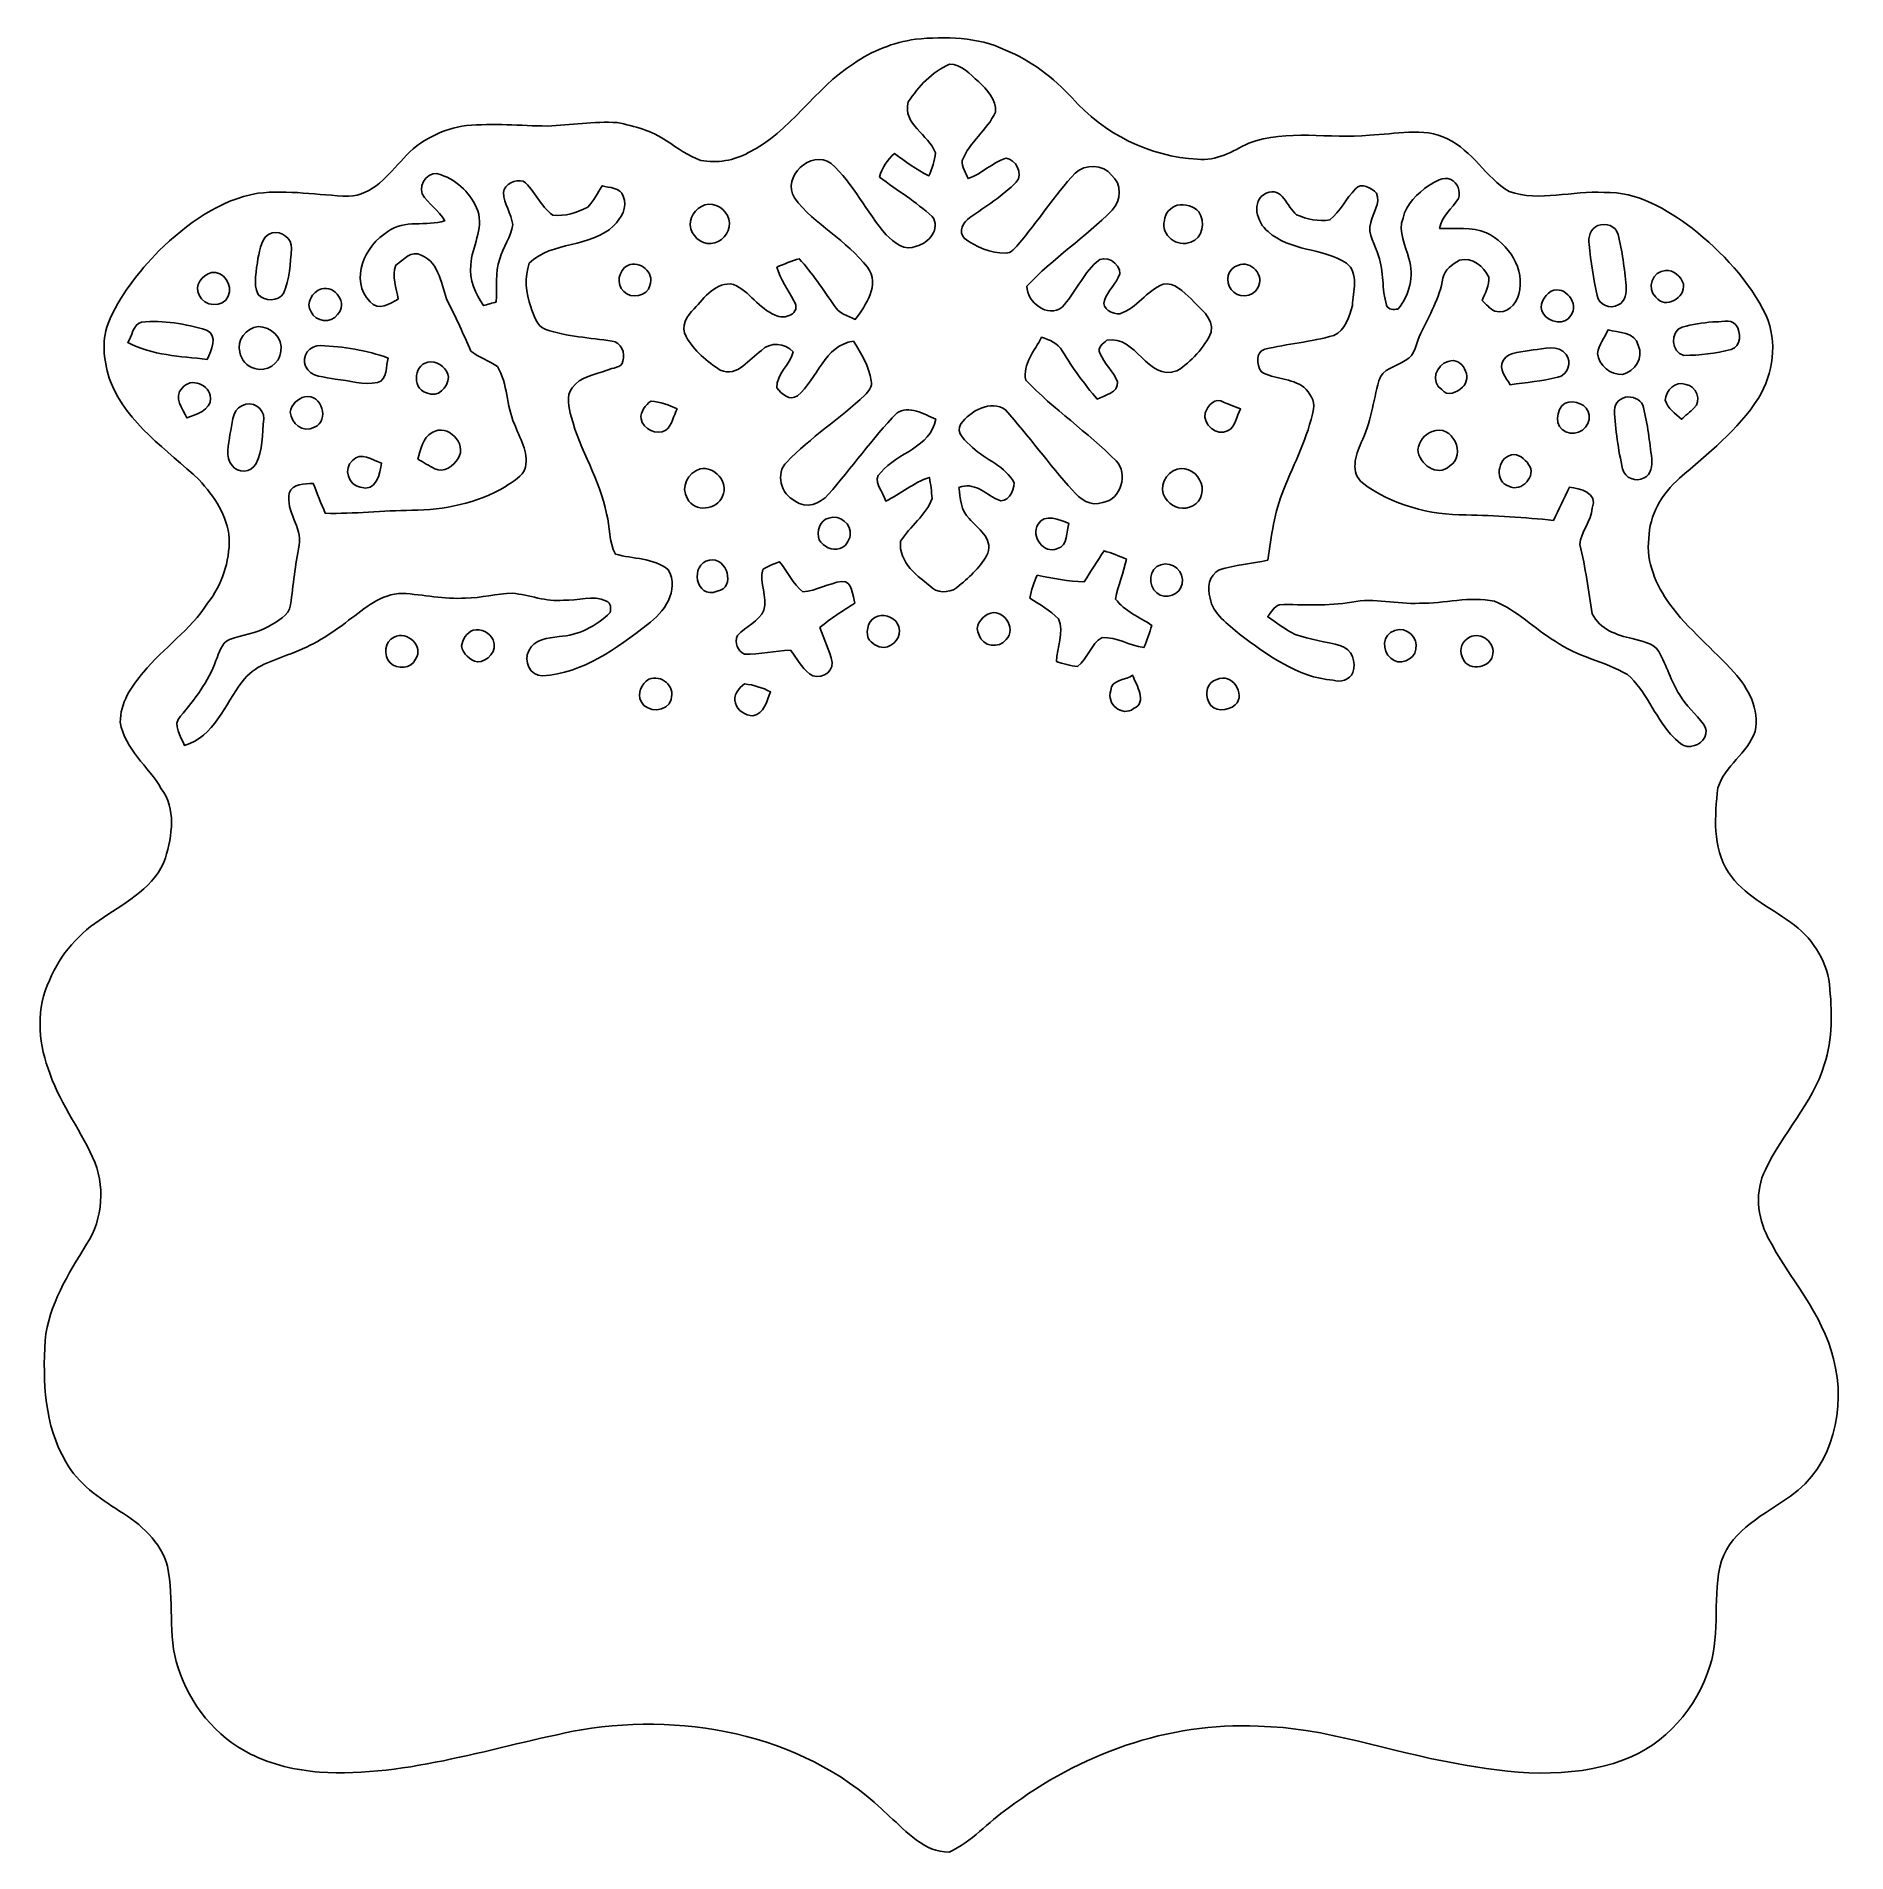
# Model space of a CAD drawing. Header units: centimetres. Extents: x -13.8 to 13.5, y -14.3 to 13.1.
import ezdxf

# ---------------------------------------------------------------- set-up
doc = ezdxf.new("R2010")
doc.units = ezdxf.units.CM
doc.header["$MEASUREMENT"] = 0
doc.layers.add('Camada 1', color=7, linetype='Continuous')

msp = doc.modelspace()

# ---------------------------------------------------------------- linework, layer by layer
at = {"layer": 'Camada 1'}
for points, knots in [([(-0.56691, 13.05278), (-0.11218, 13.09652), (0.37112, 13.09017), (0.79199, 12.89015), (0.79199, 12.89015), (1.17898, 12.73281), (1.51165, 12.46964), (1.79846, 12.17013), (1.79846, 12.17013), (2.26695, 11.62509), (2.97145, 11.28007), (3.68829, 11.24197), (3.68829, 11.24197), (3.97228, 11.20528), (4.21816, 11.3665), (4.46158, 11.48256), (4.46158, 11.48256), (5.04543, 11.70375), (5.6769, 11.54112), (6.28227, 11.60745), (6.28227, 11.60745), (6.67138, 11.61027), (7.09366, 11.73868), (7.45984, 11.55065), (7.45984, 11.55065), (7.83837, 11.37285), (8.03875, 10.96821), (8.39047, 10.75514), (8.39047, 10.75514), (8.85472, 10.59462), (9.34932, 10.77277), (9.82592, 10.74208), (9.82592, 10.74208), (10.32369, 10.7576), (10.76889, 10.48632), (11.15448, 10.20057), (11.15448, 10.20057), (11.60674, 9.84109), (12.01526, 9.40752), (12.26996, 8.88365), (12.26996, 8.88365), (12.44071, 8.48007), (12.38144, 8.007), (12.15355, 7.6387), (12.15355, 7.6387), (11.84839, 7.15327), (11.38555, 6.80402), (10.96327, 6.42796), (10.96327, 6.42796), (10.70045, 6.20148), (10.50678, 5.87234), (10.49867, 5.51956), (10.49867, 5.51956), (10.45633, 5.16255), (10.60979, 4.81789), (10.81123, 4.53214), (10.81123, 4.53214), (11.09592, 4.15043), (11.4688, 3.84916), (11.78807, 3.49814), (11.78807, 3.49814), (12.00115, 3.25614), (12.17577, 2.94499), (12.10169, 2.60844), (12.10169, 2.60844), (11.9895, 2.27718), (11.64766, 2.09268), (11.54148, 1.7593), (11.54148, 1.7593), (11.49456, 1.33491), (11.45505, 0.85937), (11.70023, 0.4826), (11.70023, 0.4826), (11.93094, 0.13899), (12.31441, -0.03775), (12.64038, -0.27199), (12.64038, -0.27199), (12.94518, -0.4893), (13.18048, -0.82515), (13.22352, -1.20297), (13.22352, -1.20297), (13.26762, -1.60761), (13.27644, -2.02953), (13.14697, -2.42111), (13.14697, -2.42111), (12.96846, -3.01202), (12.51585, -3.45475), (12.25762, -4.00438), (12.25762, -4.00438), (12.09675, -4.32611), (12.13344, -4.71205), (12.29677, -5.02461), (12.29677, -5.02461), (12.61251, -5.64268), (13.12474, -6.16726), (13.28455, -6.85941), (13.28455, -6.85941), (13.48493, -7.59213), (13.28244, -8.48184), (12.63579, -8.92986), (12.63579, -8.92986), (12.25479, -9.20538), (11.75808, -9.4294), (11.59545, -9.90494), (11.59545, -9.90494), (11.4494, -10.42211), (11.58557, -10.97809), (11.42189, -11.4942), (11.42189, -11.4942), (11.22433, -12.12532), (10.74667, -12.67954), (10.11837, -12.9099), (10.11837, -12.9099), (9.3031, -13.21082), (8.4074, -13.11875), (7.57202, -12.95788), (7.57202, -12.95788), (6.58001, -12.78855), (5.62046, -12.41495), (4.60446, -12.40225), (4.60446, -12.40225), (3.24944, -12.33417), (1.90288, -12.82347), (0.8322, -13.63909), (0.8322, -13.63909), (0.52387, -13.84441), (0.28681, -14.15239), (-0.05997, -14.29914), (-0.05997, -14.29914), (-0.43603, -14.30902), (-0.69638, -13.98552), (-0.9585, -13.76398), (-0.9585, -13.76398), (-2.14877, -12.55571), (-3.97545, -12.18635), (-5.6067, -12.45411), (-5.6067, -12.45411), (-6.91762, -12.69965), (-8.20632, -13.17202), (-9.55957, -13.09546), (-9.55957, -13.09546), (-9.91764, -13.0616), (-10.27783, -12.98434), (-10.60027, -12.82065), (-10.60027, -12.82065), (-11.12167, -12.56171), (-11.5196, -12.07241), (-11.69211, -11.5196), (-11.69211, -11.5196), (-11.85968, -11.02395), (-11.74256, -10.49161), (-11.85404, -9.98784), (-11.85404, -9.98784), (-11.95105, -9.61602), (-12.25973, -9.34861), (-12.57547, -9.15388), (-12.57547, -9.15388), (-12.88697, -8.95879), (-13.20447, -8.74148), (-13.3865, -8.41234), (-13.3865, -8.41234), (-13.71318, -7.86342), (-13.73434, -7.19949), (-13.69942, -6.58001), (-13.69942, -6.58001), (-13.64544, -6.04379), (-13.3477, -5.57953), (-13.075, -5.12974), (-13.075, -5.12974), (-12.82065, -4.74416), (-12.79172, -4.23122), (-12.98257, -3.81317), (-12.98257, -3.81317), (-13.19389, -3.36127), (-13.50363, -2.95557), (-13.65497, -2.47615), (-13.65497, -2.47615), (-13.80737, -2.05176), (-13.83206, -1.56069), (-13.63345, -1.14723), (-13.63345, -1.14723), (-13.47364, -0.75283), (-13.17837, -0.42439), (-12.81959, -0.19932), (-12.81959, -0.19932), (-12.46152, 0.04374), (-12.03325, 0.26352), (-11.88367, 0.70026), (-11.88367, 0.70026), (-11.78419, 1.03505), (-11.71998, 1.44392), (-11.94717, 1.74307), (-11.94717, 1.74307), (-12.13873, 2.08386), (-12.50244, 2.33927), (-12.56453, 2.74637), (-12.56453, 2.74637), (-12.57265, 3.03565), (-12.39449, 3.29106), (-12.21422, 3.50061), (-12.21422, 3.50061), (-11.91613, 3.87174), (-11.50444, 4.13773), (-11.24691, 4.54342), (-11.24691, 4.54342), (-11.03136, 4.82106), (-10.91389, 5.16784), (-10.92094, 5.51991), (-10.92094, 5.51991), (-10.94775, 5.86176), (-11.14742, 6.15985), (-11.37638, 6.40362), (-11.37638, 6.40362), (-11.85545, 6.86117), (-12.46046, 7.24711), (-12.71517, 7.88776), (-12.71517, 7.88776), (-12.80865, 8.16575), (-12.85452, 8.48007), (-12.74798, 8.76124), (-12.74798, 8.76124), (-12.58288, 9.18351), (-12.28972, 9.5384), (-11.97998, 9.86331), (-11.97998, 9.86331), (-11.56335, 10.26266), (-11.07228, 10.62743), (-10.49055, 10.72868), (-10.49055, 10.72868), (-10.03335, 10.783), (-9.57862, 10.69869), (-9.12283, 10.68352), (-9.12283, 10.68352), (-8.75453, 10.69305), (-8.52029, 11.01196), (-8.29028, 11.25502), (-8.29028, 11.25502), (-8.05109, 11.5316), (-7.70149, 11.69987), (-7.34236, 11.74962), (-7.34236, 11.74962), (-6.93596, 11.7863), (-6.52851, 11.74856), (-6.12175, 11.74221), (-6.12175, 11.74221), (-5.77039, 11.7602), (-5.41902, 11.81594), (-5.06624, 11.79477), (-5.06624, 11.79477), (-4.80695, 11.74327), (-4.54201, 11.66918), (-4.32117, 11.51855), (-4.32117, 11.51855), (-4.15502, 11.41095), (-3.99309, 11.28995), (-3.804, 11.22468), (-3.804, 11.22468), (-3.56059, 11.18059), (-3.302, 11.21833), (-3.08716, 11.34322), (-3.08716, 11.34322), (-2.45286, 11.65754), (-2.08986, 12.30983), (-1.49931, 12.68342), (-1.49931, 12.68342), (-1.22414, 12.87956), (-0.90029, 13.00304), (-0.56691, 13.05278), (-0.56691, 13.05278), (-0.56691, 13.05278), (-0.56691, 13.05278), (-0.56691, 13.05278)], [0, 0, 0, 0, 0.01449275, 0.01449275, 0.01449275, 0.01449275, 0.02898551, 0.02898551, 0.02898551, 0.02898551, 0.04347826, 0.04347826, 0.04347826, 0.04347826, 0.05797101, 0.05797101, 0.05797101, 0.05797101, 0.07246377, 0.07246377, 0.07246377, 0.07246377, 0.08695652, 0.08695652, 0.08695652, 0.08695652, 0.10144928, 0.10144928, 0.10144928, 0.10144928, 0.11594203, 0.11594203, 0.11594203, 0.11594203, 0.13043478, 0.13043478, 0.13043478, 0.13043478, 0.14492754, 0.14492754, 0.14492754, 0.14492754, 0.15942029, 0.15942029, 0.15942029, 0.15942029, 0.17391304, 0.17391304, 0.17391304, 0.17391304, 0.1884058, 0.1884058, 0.1884058, 0.1884058, 0.20289855, 0.20289855, 0.20289855, 0.20289855, 0.2173913, 0.2173913, 0.2173913, 0.2173913, 0.23188406, 0.23188406, 0.23188406, 0.23188406, 0.24637681, 0.24637681, 0.24637681, 0.24637681, 0.26086957, 0.26086957, 0.26086957, 0.26086957, 0.27536232, 0.27536232, 0.27536232, 0.27536232, 0.28985507, 0.28985507, 0.28985507, 0.28985507, 0.30434783, 0.30434783, 0.30434783, 0.30434783, 0.31884058, 0.31884058, 0.31884058, 0.31884058, 0.33333333, 0.33333333, 0.33333333, 0.33333333, 0.34782609, 0.34782609, 0.34782609, 0.34782609, 0.36231884, 0.36231884, 0.36231884, 0.36231884, 0.37681159, 0.37681159, 0.37681159, 0.37681159, 0.39130435, 0.39130435, 0.39130435, 0.39130435, 0.4057971, 0.4057971, 0.4057971, 0.4057971, 0.42028986, 0.42028986, 0.42028986, 0.42028986, 0.43478261, 0.43478261, 0.43478261, 0.43478261, 0.44927536, 0.44927536, 0.44927536, 0.44927536, 0.46376812, 0.46376812, 0.46376812, 0.46376812, 0.47826087, 0.47826087, 0.47826087, 0.47826087, 0.49275362, 0.49275362, 0.49275362, 0.49275362, 0.50724638, 0.50724638, 0.50724638, 0.50724638, 0.52173913, 0.52173913, 0.52173913, 0.52173913, 0.53623188, 0.53623188, 0.53623188, 0.53623188, 0.55072464, 0.55072464, 0.55072464, 0.55072464, 0.56521739, 0.56521739, 0.56521739, 0.56521739, 0.57971014, 0.57971014, 0.57971014, 0.57971014, 0.5942029, 0.5942029, 0.5942029, 0.5942029, 0.60869565, 0.60869565, 0.60869565, 0.60869565, 0.62318841, 0.62318841, 0.62318841, 0.62318841, 0.63768116, 0.63768116, 0.63768116, 0.63768116, 0.65217391, 0.65217391, 0.65217391, 0.65217391, 0.66666667, 0.66666667, 0.66666667, 0.66666667, 0.68115942, 0.68115942, 0.68115942, 0.68115942, 0.69565217, 0.69565217, 0.69565217, 0.69565217, 0.71014493, 0.71014493, 0.71014493, 0.71014493, 0.72463768, 0.72463768, 0.72463768, 0.72463768, 0.73913043, 0.73913043, 0.73913043, 0.73913043, 0.75362319, 0.75362319, 0.75362319, 0.75362319, 0.76811594, 0.76811594, 0.76811594, 0.76811594, 0.7826087, 0.7826087, 0.7826087, 0.7826087, 0.79710145, 0.79710145, 0.79710145, 0.79710145, 0.8115942, 0.8115942, 0.8115942, 0.8115942, 0.82608696, 0.82608696, 0.82608696, 0.82608696, 0.84057971, 0.84057971, 0.84057971, 0.84057971, 0.85507246, 0.85507246, 0.85507246, 0.85507246, 0.86956522, 0.86956522, 0.86956522, 0.86956522, 0.88405797, 0.88405797, 0.88405797, 0.88405797, 0.89855072, 0.89855072, 0.89855072, 0.89855072, 0.91304348, 0.91304348, 0.91304348, 0.91304348, 0.92753623, 0.92753623, 0.92753623, 0.92753623, 0.94202899, 0.94202899, 0.94202899, 0.94202899, 0.95652174, 0.95652174, 0.95652174, 0.95652174, 0.97101449, 0.97101449, 0.97101449, 0.97101449, 1, 1, 1, 1]), ([(-0.05433, 12.67495), (-0.3175, 12.56242), (-0.51894, 12.33805), (-0.67592, 12.10592), (-0.67592, 12.10592), (-0.76447, 11.76549), (-0.36548, 11.61697), (-0.26599, 11.33863), (-0.26599, 11.33863), (-0.27764, 11.21798), (-0.31679, 11.10333), (-0.36336, 10.9922), (-0.36336, 10.9922), (-0.55104, 11.08145), (-0.71614, 11.20881), (-0.88477, 11.3284), (-0.88477, 11.3284), (-0.98884, 11.23174), (-1.06997, 11.1125), (-1.10772, 10.9735), (-1.10772, 10.9735), (-0.84455, 10.77277), (-0.55739, 10.59991), (-0.31256, 10.37625), (-0.31256, 10.37625), (-0.1778, 10.20022), (-0.37077, 9.97126), (-0.55069, 9.9314), (-0.55069, 9.9314), (-0.72178, 9.83968), (-0.89147, 9.99419), (-1.00859, 10.10285), (-1.00859, 10.10285), (-1.30704, 10.44434), (-1.50036, 10.87226), (-1.83938, 11.17917), (-1.83938, 11.17917), (-2.14595, 11.3926), (-2.58868, 10.97597), (-2.39395, 10.65918), (-2.39395, 10.65918), (-2.08739, 10.25102), (-1.6002, 10.01783), (-1.29046, 9.61108), (-1.29046, 9.61108), (-1.09537, 9.35073), (-1.31762, 9.03817), (-1.47426, 8.82544), (-1.47426, 8.82544), (-1.59103, 8.87377), (-1.72473, 8.92034), (-1.79423, 9.03464), (-1.79423, 9.03464), (-1.95721, 9.27947), (-2.12372, 9.52253), (-2.32057, 9.7416), (-2.32057, 9.7416), (-2.43593, 9.70597), (-2.54741, 9.66294), (-2.65712, 9.61319), (-2.65712, 9.61319), (-2.60632, 9.42728), (-2.48602, 9.27559), (-2.40206, 9.10555), (-2.40206, 9.10555), (-2.27401, 8.91328), (-2.5527, 8.80886), (-2.68217, 8.8907), (-2.68217, 8.8907), (-2.93264, 8.98278), (-3.06705, 9.25265), (-3.31117, 9.3539), (-3.31117, 9.3539), (-3.58069, 9.40435), (-3.74756, 9.15176), (-3.90772, 8.98701), (-3.90772, 8.98701), (-4.0132, 8.88118), (-4.11339, 8.71537), (-4.02696, 8.56756), (-4.02696, 8.56756), (-3.90984, 8.35484), (-3.71299, 8.18797), (-3.51084, 8.05956), (-3.51084, 8.05956), (-3.2452, 7.94879), (-3.07834, 8.23066), (-2.88996, 8.35554), (-2.88996, 8.35554), (-2.76296, 8.49277), (-2.53259, 8.46914), (-2.413, 8.33508), (-2.413, 8.33508), (-2.45251, 8.13364), (-2.67159, 8.00982), (-2.65606, 7.7911), (-2.65606, 7.7911), (-2.5908, 7.70114), (-2.4571, 7.58719), (-2.34703, 7.67292), (-2.34703, 7.67292), (-2.04047, 7.92127), (-1.94592, 8.44056), (-1.50248, 8.49489), (-1.50248, 8.49489), (-1.38501, 8.31074), (-1.26506, 8.11989), (-1.23437, 7.89834), (-1.23437, 7.89834), (-1.20932, 7.81297), (-1.27635, 7.73853), (-1.32997, 7.68103), (-1.32997, 7.68103), (-1.71027, 7.33002), (-2.14736, 7.04356), (-2.50966, 6.67279), (-2.50966, 6.67279), (-2.68429, 6.50169), (-2.59362, 6.1849), (-2.3809, 6.08471), (-2.3809, 6.08471), (-2.22356, 5.95454), (-1.9999, 6.04591), (-1.88136, 6.18419), (-1.88136, 6.18419), (-1.52894, 6.58601), (-1.21885, 7.02486), (-0.84984, 7.41186), (-0.84984, 7.41186), (-0.66816, 7.53604), (-0.43497, 7.39846), (-0.26106, 7.31873), (-0.26106, 7.31873), (-0.33972, 6.88975), (-0.83891, 6.81743), (-1.0862, 6.51827), (-1.0862, 6.51827), (-1.23366, 6.40503), (-1.04846, 6.21171), (-1.01565, 6.0833), (-1.01565, 6.0833), (-0.78846, 6.18984), (-0.59725, 6.3627), (-0.35595, 6.44102), (-0.35595, 6.44102), (-0.33655, 6.33589), (-0.32209, 6.23111), (-0.31644, 6.12387), (-0.31644, 6.12387), (-0.40711, 5.86493), (-0.65017, 5.70583), (-0.79128, 5.47829), (-0.79128, 5.47829), (-0.82726, 5.15338), (-0.52634, 4.94841), (-0.30868, 4.77061), (-0.30868, 4.77061), (-0.19156, 4.67995), (-0.00741, 4.70711), (0.09525, 4.80801), (0.09525, 4.80801), (0.25541, 4.95229), (0.43215, 5.09834), (0.52564, 5.29661), (0.52564, 5.29661), (0.60078, 5.53156), (0.37218, 5.66737), (0.24518, 5.81977), (0.24518, 5.81977), (0.11571, 5.93831), (0.11007, 6.12775), (0.08996, 6.28862), (0.08996, 6.28862), (0.31256, 6.38246), (0.48295, 6.19725), (0.66922, 6.10623), (0.66922, 6.10623), (0.81739, 6.02932), (0.92216, 6.23641), (0.92075, 6.35741), (0.92075, 6.35741), (0.79657, 6.60929), (0.4893, 6.70701), (0.29422, 6.89292), (0.29422, 6.89292), (0.20426, 6.98324), (0.02434, 7.10706), (0.11959, 7.25205), (0.11959, 7.25205), (0.25823, 7.44185), (0.57009, 7.61965), (0.7941, 7.46231), (0.7941, 7.46231), (1.14053, 7.06614), (1.45062, 6.63857), (1.80234, 6.24699), (1.80234, 6.24699), (1.91417, 6.11858), (2.07716, 5.99052), (2.2606, 6.0639), (2.2606, 6.0639), (2.53647, 6.10376), (2.6483, 6.49711), (2.46062, 6.69325), (2.46062, 6.69325), (2.03024, 7.12399), (1.51941, 7.46901), (1.0982, 7.90822), (1.0982, 7.90822), (1.04493, 8.14881), (1.23261, 8.35307), (1.33597, 8.55486), (1.33597, 8.55486), (1.45521, 8.51888), (1.58291, 8.46596), (1.64712, 8.35166), (1.64712, 8.35166), (1.80199, 8.09449), (1.97873, 7.85107), (2.17558, 7.62388), (2.17558, 7.62388), (2.28353, 7.67574), (2.49555, 7.71807), (2.48461, 7.88247), (2.48461, 7.88247), (2.42111, 8.04122), (2.28036, 8.15728), (2.21686, 8.31638), (2.21686, 8.31638), (2.17276, 8.39823), (2.26483, 8.46667), (2.32163, 8.51217), (2.32163, 8.51217), (2.76613, 8.59367), (2.927, 7.88776), (3.37996, 8.04968), (3.37996, 8.04968), (3.59904, 8.18762), (3.78777, 8.39505), (3.89784, 8.63035), (3.89784, 8.63035), (3.93559, 8.85649), (3.72286, 8.98842), (3.59481, 9.13412), (3.59481, 9.13412), (3.47557, 9.23255), (3.34363, 9.40082), (3.16936, 9.35461), (3.16936, 9.35461), (2.91888, 9.26218), (2.77566, 8.98878), (2.51813, 8.91081), (2.51813, 8.91081), (2.41124, 8.89847), (2.23696, 8.98349), (2.286, 9.11225), (2.286, 9.11225), (2.3368, 9.25865), (2.4638, 9.36554), (2.51777, 9.51054), (2.51777, 9.51054), (2.5273, 9.6781), (2.2927, 9.82204), (2.16394, 9.6901), (2.16394, 9.6901), (1.95227, 9.49607), (1.84009, 9.21738), (1.64536, 9.00889), (1.64536, 9.00889), (1.43192, 8.83708), (1.11231, 9.08967), (1.11372, 9.32497), (1.11372, 9.32497), (1.50248, 9.74831), (2.00096, 10.06052), (2.4003, 10.47574), (2.4003, 10.47574), (2.54, 10.61261), (2.55058, 10.87296), (2.39289, 11.00067), (2.39289, 11.00067), (2.26554, 11.17459), (1.99355, 11.17071), (1.84397, 11.03312), (1.84397, 11.03312), (1.53106, 10.6941), (1.27952, 10.30534), (0.98213, 9.95362), (0.98213, 9.95362), (0.9331, 9.89753), (0.87701, 9.8238), (0.79375, 9.82486), (0.79375, 9.82486), (0.56656, 9.8238), (0.34996, 9.91588), (0.17074, 10.04993), (0.17074, 10.04993), (0.07514, 10.15047), (0.1584, 10.29688), (0.25365, 10.36249), (0.25365, 10.36249), (0.49671, 10.5283), (0.74718, 10.6874), (0.95532, 10.89836), (0.95532, 10.89836), (1.07068, 11.01549), (0.94439, 11.24655), (0.79657, 11.25855), (0.79657, 11.25855), (0.58914, 11.19223), (0.43533, 11.01795), (0.22684, 10.94916), (0.22684, 10.94916), (0.19367, 11.03842), (0.12982, 11.12555), (0.13899, 11.22468), (0.13899, 11.22468), (0.24977, 11.50302), (0.51858, 11.68188), (0.64029, 11.95282), (0.64029, 11.95282), (0.66252, 12.14155), (0.50835, 12.2943), (0.38417, 12.41425), (0.38417, 12.41425), (0.25929, 12.52573), (0.12771, 12.67707), (-0.05433, 12.67495), (-0.05433, 12.67495), (-0.05433, 12.67495), (-0.05433, 12.67495), (-0.05433, 12.67495)], [0, 0, 0, 0, 0.01190476, 0.01190476, 0.01190476, 0.01190476, 0.02380952, 0.02380952, 0.02380952, 0.02380952, 0.03571429, 0.03571429, 0.03571429, 0.03571429, 0.04761905, 0.04761905, 0.04761905, 0.04761905, 0.05952381, 0.05952381, 0.05952381, 0.05952381, 0.07142857, 0.07142857, 0.07142857, 0.07142857, 0.08333333, 0.08333333, 0.08333333, 0.08333333, 0.0952381, 0.0952381, 0.0952381, 0.0952381, 0.10714286, 0.10714286, 0.10714286, 0.10714286, 0.11904762, 0.11904762, 0.11904762, 0.11904762, 0.13095238, 0.13095238, 0.13095238, 0.13095238, 0.14285714, 0.14285714, 0.14285714, 0.14285714, 0.1547619, 0.1547619, 0.1547619, 0.1547619, 0.16666667, 0.16666667, 0.16666667, 0.16666667, 0.17857143, 0.17857143, 0.17857143, 0.17857143, 0.19047619, 0.19047619, 0.19047619, 0.19047619, 0.20238095, 0.20238095, 0.20238095, 0.20238095, 0.21428571, 0.21428571, 0.21428571, 0.21428571, 0.22619048, 0.22619048, 0.22619048, 0.22619048, 0.23809524, 0.23809524, 0.23809524, 0.23809524, 0.25, 0.25, 0.25, 0.25, 0.26190476, 0.26190476, 0.26190476, 0.26190476, 0.27380952, 0.27380952, 0.27380952, 0.27380952, 0.28571429, 0.28571429, 0.28571429, 0.28571429, 0.29761905, 0.29761905, 0.29761905, 0.29761905, 0.30952381, 0.30952381, 0.30952381, 0.30952381, 0.32142857, 0.32142857, 0.32142857, 0.32142857, 0.33333333, 0.33333333, 0.33333333, 0.33333333, 0.3452381, 0.3452381, 0.3452381, 0.3452381, 0.35714286, 0.35714286, 0.35714286, 0.35714286, 0.36904762, 0.36904762, 0.36904762, 0.36904762, 0.38095238, 0.38095238, 0.38095238, 0.38095238, 0.39285714, 0.39285714, 0.39285714, 0.39285714, 0.4047619, 0.4047619, 0.4047619, 0.4047619, 0.41666667, 0.41666667, 0.41666667, 0.41666667, 0.42857143, 0.42857143, 0.42857143, 0.42857143, 0.44047619, 0.44047619, 0.44047619, 0.44047619, 0.45238095, 0.45238095, 0.45238095, 0.45238095, 0.46428571, 0.46428571, 0.46428571, 0.46428571, 0.47619048, 0.47619048, 0.47619048, 0.47619048, 0.48809524, 0.48809524, 0.48809524, 0.48809524, 0.5, 0.5, 0.5, 0.5, 0.51190476, 0.51190476, 0.51190476, 0.51190476, 0.52380952, 0.52380952, 0.52380952, 0.52380952, 0.53571429, 0.53571429, 0.53571429, 0.53571429, 0.54761905, 0.54761905, 0.54761905, 0.54761905, 0.55952381, 0.55952381, 0.55952381, 0.55952381, 0.57142857, 0.57142857, 0.57142857, 0.57142857, 0.58333333, 0.58333333, 0.58333333, 0.58333333, 0.5952381, 0.5952381, 0.5952381, 0.5952381, 0.60714286, 0.60714286, 0.60714286, 0.60714286, 0.61904762, 0.61904762, 0.61904762, 0.61904762, 0.63095238, 0.63095238, 0.63095238, 0.63095238, 0.64285714, 0.64285714, 0.64285714, 0.64285714, 0.6547619, 0.6547619, 0.6547619, 0.6547619, 0.66666667, 0.66666667, 0.66666667, 0.66666667, 0.67857143, 0.67857143, 0.67857143, 0.67857143, 0.69047619, 0.69047619, 0.69047619, 0.69047619, 0.70238095, 0.70238095, 0.70238095, 0.70238095, 0.71428571, 0.71428571, 0.71428571, 0.71428571, 0.72619048, 0.72619048, 0.72619048, 0.72619048, 0.73809524, 0.73809524, 0.73809524, 0.73809524, 0.75, 0.75, 0.75, 0.75, 0.76190476, 0.76190476, 0.76190476, 0.76190476, 0.77380952, 0.77380952, 0.77380952, 0.77380952, 0.78571429, 0.78571429, 0.78571429, 0.78571429, 0.79761905, 0.79761905, 0.79761905, 0.79761905, 0.80952381, 0.80952381, 0.80952381, 0.80952381, 0.82142857, 0.82142857, 0.82142857, 0.82142857, 0.83333333, 0.83333333, 0.83333333, 0.83333333, 0.8452381, 0.8452381, 0.8452381, 0.8452381, 0.85714286, 0.85714286, 0.85714286, 0.85714286, 0.86904762, 0.86904762, 0.86904762, 0.86904762, 0.88095238, 0.88095238, 0.88095238, 0.88095238, 0.89285714, 0.89285714, 0.89285714, 0.89285714, 0.9047619, 0.9047619, 0.9047619, 0.9047619, 0.91666667, 0.91666667, 0.91666667, 0.91666667, 0.92857143, 0.92857143, 0.92857143, 0.92857143, 0.94047619, 0.94047619, 0.94047619, 0.94047619, 0.95238095, 0.95238095, 0.95238095, 0.95238095, 0.96428571, 0.96428571, 0.96428571, 0.96428571, 0.97619048, 0.97619048, 0.97619048, 0.97619048, 1, 1, 1, 1]), ([(-8.01123, 10.72092), (-7.91951, 10.56816), (-7.75864, 10.47009), (-7.66833, 10.31452), (-7.66833, 10.31452), (-7.94808, 10.21927), (-8.2804, 10.34062), (-8.52805, 10.15083), (-8.52805, 10.15083), (-8.86919, 9.94516), (-9.11825, 9.41952), (-8.79545, 9.09038), (-8.79545, 9.09038), (-8.67339, 8.94927), (-8.49595, 9.05686), (-8.37, 9.13236), (-8.37, 9.13236), (-8.39893, 9.2971), (-8.46914, 9.47667), (-8.40775, 9.64142), (-8.40775, 9.64142), (-8.30121, 9.71762), (-8.16963, 9.87672), (-8.02322, 9.79523), (-8.02322, 9.79523), (-7.74206, 9.67705), (-7.72407, 9.33415), (-7.62353, 9.09108), (-7.62353, 9.09108), (-7.49371, 8.84978), (-7.3847, 8.5986), (-7.2771, 8.34778), (-7.2771, 8.34778), (-7.15574, 8.25041), (-7.00193, 8.2042), (-6.87529, 8.11354), (-6.87529, 8.11354), (-6.71477, 7.85107), (-6.74123, 7.52475), (-6.61846, 7.24711), (-6.61846, 7.24711), (-6.54121, 7.03721), (-6.39586, 6.83013), (-6.4516, 6.59342), (-6.4516, 6.59342), (-6.49217, 6.44772), (-6.64774, 6.38281), (-6.75816, 6.30026), (-6.75816, 6.30026), (-7.18256, 6.05155), (-7.67786, 5.9496), (-8.1661, 5.94466), (-8.1661, 5.94466), (-8.60213, 5.9436), (-9.03675, 5.88892), (-9.47279, 5.90021), (-9.47279, 5.90021), (-9.53488, 6.05014), (-9.59485, 6.20077), (-9.65376, 6.35176), (-9.65376, 6.35176), (-9.78076, 6.33801), (-9.96632, 6.35423), (-10.01501, 6.20395), (-10.01501, 6.20395), (-10.07286, 5.9242), (-9.82063, 5.69383), (-9.86649, 5.4169), (-9.86649, 5.4169), (-9.92822, 5.12057), (-9.95327, 4.81965), (-9.9949, 4.52049), (-9.9949, 4.52049), (-10.01959, 4.34975), (-10.19986, 4.27249), (-10.32792, 4.19171), (-10.32792, 4.19171), (-10.50995, 4.08799), (-10.72374, 4.06788), (-10.91741, 3.99697), (-10.91741, 3.99697), (-11.04441, 3.94159), (-11.07193, 3.7906), (-11.12308, 3.67665), (-11.12308, 3.67665), (-11.23421, 3.3595), (-11.44305, 3.0928), (-11.65684, 2.8381), (-11.65684, 2.8381), (-11.78913, 2.70933), (-11.64061, 2.52977), (-11.59863, 2.39712), (-11.59863, 2.39712), (-11.14319, 2.52765), (-10.99044, 3.0159), (-10.72656, 3.35597), (-10.72656, 3.35597), (-10.5537, 3.60045), (-10.25384, 3.67771), (-9.99031, 3.78178), (-9.99031, 3.78178), (-9.67387, 3.89925), (-9.38283, 4.07635), (-9.1193, 4.28625), (-9.1193, 4.28625), (-8.87589, 4.46546), (-8.63, 4.68771), (-8.30897, 4.69159), (-8.30897, 4.69159), (-7.99147, 4.67289), (-7.6768, 4.60128), (-7.35718, 4.61927), (-7.35718, 4.61927), (-7.11941, 4.62315), (-6.88763, 4.68771), (-6.65021, 4.69336), (-6.65021, 4.69336), (-6.39022, 4.67289), (-6.14045, 4.55754), (-5.87622, 4.58787), (-5.87622, 4.58787), (-5.66314, 4.578), (-5.43278, 4.67642), (-5.23064, 4.57588), (-5.23064, 4.57588), (-5.15902, 4.5466), (-5.15796, 4.46687), (-5.17525, 4.40196), (-5.17525, 4.40196), (-5.3781, 4.19523), (-5.65326, 4.05694), (-5.94431, 4.03895), (-5.94431, 4.03895), (-6.10658, 4.01814), (-6.32636, 4.00015), (-6.40151, 3.82482), (-6.40151, 3.82482), (-6.48617, 3.67277), (-6.37928, 3.43923), (-6.19266, 3.4484), (-6.19266, 3.4484), (-5.58306, 3.48227), (-5.07577, 3.86609), (-4.60939, 4.22099), (-4.60939, 4.22099), (-4.36351, 4.40196), (-4.11903, 4.73639), (-4.29754, 5.04825), (-4.29754, 5.04825), (-4.5212, 5.23134), (-4.82953, 5.20806), (-5.09341, 5.28461), (-5.09341, 5.28461), (-5.19818, 5.46629), (-5.16855, 5.69524), (-5.22817, 5.8928), (-5.22817, 5.8928), (-5.32589, 6.40927), (-5.63139, 6.85236), (-5.7598, 7.35859), (-5.7598, 7.35859), (-5.79861, 7.49194), (-5.842, 7.6708), (-5.74746, 7.79251), (-5.74746, 7.79251), (-5.62822, 7.96325), (-5.39997, 7.99324), (-5.21723, 8.05709), (-5.21723, 8.05709), (-5.14385, 8.10154), (-4.99216, 8.08708), (-4.98052, 8.19644), (-4.98052, 8.19644), (-4.94065, 8.3185), (-5.00874, 8.47795), (-5.14421, 8.49842), (-5.14421, 8.49842), (-5.47934, 8.54922), (-5.82224, 8.56439), (-6.14609, 8.67339), (-6.14609, 8.67339), (-6.28579, 8.72384), (-6.32425, 8.89106), (-6.36976, 9.01347), (-6.36976, 9.01347), (-6.44878, 9.22126), (-6.46747, 9.46397), (-6.39304, 9.67458), (-6.39304, 9.67458), (-6.04308, 10.01183), (-5.47582, 9.90212), (-5.12163, 10.2369), (-5.12163, 10.2369), (-5.00733, 10.34944), (-4.90396, 10.51842), (-4.97734, 10.68423), (-4.97734, 10.68423), (-5.01368, 10.81864), (-5.19359, 10.80946), (-5.29378, 10.84157), (-5.29378, 10.84157), (-5.36434, 10.73326), (-5.42078, 10.61297), (-5.51145, 10.51948), (-5.51145, 10.51948), (-5.67478, 10.43905), (-5.85399, 10.37696), (-6.03885, 10.39636), (-6.03885, 10.39636), (-6.22406, 10.53218), (-6.30802, 10.76854), (-6.48511, 10.91283), (-6.48511, 10.91283), (-6.60294, 10.94034), (-6.76769, 10.86944), (-6.78356, 10.73926), (-6.78356, 10.73926), (-6.77369, 10.56922), (-6.66503, 10.42282), (-6.64386, 10.25525), (-6.64386, 10.25525), (-6.66856, 10.07004), (-6.78815, 9.91517), (-6.8386, 9.73772), (-6.8386, 9.73772), (-6.91409, 9.52817), (-6.87387, 9.30522), (-6.89116, 9.08826), (-6.89116, 9.08826), (-6.95607, 9.07027), (-7.02098, 9.05192), (-7.08554, 9.03358), (-7.08554, 9.03358), (-7.19949, 9.21632), (-7.31449, 9.42093), (-7.27428, 9.64671), (-7.27428, 9.64671), (-7.26475, 9.92505), (-7.07531, 10.18081), (-7.17197, 10.46515), (-7.17197, 10.46515), (-7.26405, 10.70998), (-7.47289, 10.92412), (-7.72301, 11.00561), (-7.72301, 11.00561), (-7.90011, 11.10227), (-8.06344, 10.87367), (-8.01123, 10.72092), (-8.01123, 10.72092), (-8.01123, 10.72092), (-8.01123, 10.72092), (-8.01123, 10.72092)], [0, 0, 0, 0, 0.015625, 0.015625, 0.015625, 0.015625, 0.03125, 0.03125, 0.03125, 0.03125, 0.046875, 0.046875, 0.046875, 0.046875, 0.0625, 0.0625, 0.0625, 0.0625, 0.078125, 0.078125, 0.078125, 0.078125, 0.09375, 0.09375, 0.09375, 0.09375, 0.109375, 0.109375, 0.109375, 0.109375, 0.125, 0.125, 0.125, 0.125, 0.140625, 0.140625, 0.140625, 0.140625, 0.15625, 0.15625, 0.15625, 0.15625, 0.171875, 0.171875, 0.171875, 0.171875, 0.1875, 0.1875, 0.1875, 0.1875, 0.203125, 0.203125, 0.203125, 0.203125, 0.21875, 0.21875, 0.21875, 0.21875, 0.234375, 0.234375, 0.234375, 0.234375, 0.25, 0.25, 0.25, 0.25, 0.265625, 0.265625, 0.265625, 0.265625, 0.28125, 0.28125, 0.28125, 0.28125, 0.296875, 0.296875, 0.296875, 0.296875, 0.3125, 0.3125, 0.3125, 0.3125, 0.328125, 0.328125, 0.328125, 0.328125, 0.34375, 0.34375, 0.34375, 0.34375, 0.359375, 0.359375, 0.359375, 0.359375, 0.375, 0.375, 0.375, 0.375, 0.390625, 0.390625, 0.390625, 0.390625, 0.40625, 0.40625, 0.40625, 0.40625, 0.421875, 0.421875, 0.421875, 0.421875, 0.4375, 0.4375, 0.4375, 0.4375, 0.453125, 0.453125, 0.453125, 0.453125, 0.46875, 0.46875, 0.46875, 0.46875, 0.484375, 0.484375, 0.484375, 0.484375, 0.5, 0.5, 0.5, 0.5, 0.515625, 0.515625, 0.515625, 0.515625, 0.53125, 0.53125, 0.53125, 0.53125, 0.546875, 0.546875, 0.546875, 0.546875, 0.5625, 0.5625, 0.5625, 0.5625, 0.578125, 0.578125, 0.578125, 0.578125, 0.59375, 0.59375, 0.59375, 0.59375, 0.609375, 0.609375, 0.609375, 0.609375, 0.625, 0.625, 0.625, 0.625, 0.640625, 0.640625, 0.640625, 0.640625, 0.65625, 0.65625, 0.65625, 0.65625, 0.671875, 0.671875, 0.671875, 0.671875, 0.6875, 0.6875, 0.6875, 0.6875, 0.703125, 0.703125, 0.703125, 0.703125, 0.71875, 0.71875, 0.71875, 0.71875, 0.734375, 0.734375, 0.734375, 0.734375, 0.75, 0.75, 0.75, 0.75, 0.765625, 0.765625, 0.765625, 0.765625, 0.78125, 0.78125, 0.78125, 0.78125, 0.796875, 0.796875, 0.796875, 0.796875, 0.8125, 0.8125, 0.8125, 0.8125, 0.828125, 0.828125, 0.828125, 0.828125, 0.84375, 0.84375, 0.84375, 0.84375, 0.859375, 0.859375, 0.859375, 0.859375, 0.875, 0.875, 0.875, 0.875, 0.890625, 0.890625, 0.890625, 0.890625, 0.90625, 0.90625, 0.90625, 0.90625, 0.921875, 0.921875, 0.921875, 0.921875, 0.9375, 0.9375, 0.9375, 0.9375, 0.953125, 0.953125, 0.953125, 0.953125, 0.96875, 0.96875, 0.96875, 0.96875, 1, 1, 1, 1]), ([(7.17938, 10.84615), (7.01075, 10.72268), (6.83895, 10.5671), (6.79097, 10.35403), (6.79097, 10.35403), (6.71195, 10.14659), (6.82696, 9.93987), (6.87952, 9.74302), (6.87952, 9.74302), (6.96136, 9.48337), (6.88799, 9.18598), (6.71336, 8.98102), (6.71336, 8.98102), (6.64845, 8.97079), (6.56519, 8.96479), (6.54121, 9.04134), (6.54121, 9.04134), (6.46853, 9.28088), (6.50381, 9.54405), (6.4195, 9.78288), (6.4195, 9.78288), (6.37716, 9.95151), (6.24346, 10.10426), (6.3052, 10.287), (6.3052, 10.287), (6.32989, 10.43234), (6.45336, 10.57769), (6.39269, 10.72868), (6.39269, 10.72868), (6.31719, 10.80805), (6.1595, 10.90119), (6.07131, 10.79359), (6.07131, 10.79359), (5.93019, 10.6493), (5.84412, 10.45386), (5.68678, 10.32686), (5.68678, 10.32686), (5.51709, 10.29723), (5.33823, 10.33604), (5.18407, 10.40518), (5.18407, 10.40518), (5.0292, 10.5223), (4.98052, 10.83134), (4.72369, 10.73256), (4.72369, 10.73256), (4.4898, 10.60944), (4.58258, 10.28594), (4.75333, 10.15118), (4.75333, 10.15118), (5.08388, 9.85061), (5.57142, 9.906), (5.93654, 9.67564), (5.93654, 9.67564), (6.12704, 9.52218), (6.0392, 9.24031), (6.0265, 9.0364), (6.0265, 9.0364), (5.98064, 8.86707), (5.91855, 8.65681), (5.74463, 8.58273), (5.74463, 8.58273), (5.40385, 8.48466), (5.04754, 8.45855), (4.70429, 8.37389), (4.70429, 8.37389), (4.55718, 8.33049), (4.58505, 8.1467), (4.64785, 8.03698), (4.64785, 8.03698), (4.84681, 7.91704), (5.10681, 7.94491), (5.29519, 7.80062), (5.29519, 7.80062), (5.38409, 7.71913), (5.46417, 7.59954), (5.44124, 7.47289), (5.44124, 7.47289), (5.35552, 7.04674), (5.15056, 6.66221), (4.99004, 6.26251), (4.99004, 6.26251), (4.84999, 5.92279), (4.80342, 5.55449), (4.74945, 5.19359), (4.74945, 5.19359), (4.50603, 5.13927), (4.25521, 5.11739), (4.01637, 5.04613), (4.01637, 5.04613), (3.86433, 4.96887), (3.8294, 4.77061), (3.87879, 4.61892), (3.87879, 4.61892), (3.92042, 4.37409), (4.15396, 4.23192), (4.32223, 4.07494), (4.32223, 4.07494), (4.74521, 3.7652), (5.19465, 3.42371), (5.73793, 3.38137), (5.73793, 3.38137), (5.84376, 3.3461), (5.9884, 3.38561), (6.03109, 3.49603), (6.03109, 3.49603), (6.09741, 3.65125), (6.01133, 3.85269), (5.84976, 3.90243), (5.84976, 3.90243), (5.62257, 3.96628), (5.38445, 3.99062), (5.16326, 4.07352), (5.16326, 4.07352), (5.01262, 4.14232), (4.88386, 4.25027), (4.74698, 4.34058), (4.74698, 4.34058), (4.8006, 4.40302), (4.84082, 4.49721), (4.92584, 4.51979), (4.92584, 4.51979), (5.28849, 4.53037), (5.65573, 4.49404), (6.01592, 4.5593), (6.01592, 4.5593), (6.35564, 4.63091), (6.69643, 4.52296), (7.03827, 4.54201), (7.03827, 4.54201), (7.41645, 4.5339), (7.79357, 4.65561), (8.17033, 4.572), (8.17033, 4.572), (8.515, 4.43794), (8.76935, 4.15431), (9.08579, 3.97122), (9.08579, 3.97122), (9.41564, 3.73486), (9.82662, 3.66783), (10.17552, 3.46922), (10.17552, 3.46922), (10.4588, 3.22121), (10.58122, 2.84903), (10.82499, 2.56857), (10.82499, 2.56857), (10.92341, 2.47685), (11.02607, 2.32798), (11.18764, 2.3943), (11.18764, 2.3943), (11.31993, 2.42217), (11.42294, 2.60385), (11.32381, 2.71604), (11.32381, 2.71604), (11.21234, 2.87232), (11.05852, 2.99544), (10.96292, 3.16336), (10.96292, 3.16336), (10.83239, 3.36691), (10.76678, 3.60186), (10.65177, 3.81282), (10.65177, 3.81282), (10.57134, 3.95393), (10.38578, 3.96381), (10.2496, 4.00932), (10.2496, 4.00932), (10.01748, 4.06082), (9.75572, 4.15114), (9.64706, 4.38221), (9.64706, 4.38221), (9.58956, 4.73216), (9.54299, 5.08459), (9.46079, 5.42996), (9.46079, 5.42996), (9.4675, 5.62398), (9.64036, 5.77991), (9.6453, 5.97888), (9.6453, 5.97888), (9.73843, 6.21065), (9.45444, 6.27556), (9.30345, 6.29567), (9.30345, 6.29567), (9.2209, 6.12916), (9.14788, 5.95806), (9.06074, 5.79367), (9.06074, 5.79367), (8.62224, 5.836), (8.18303, 5.86916), (7.74277, 5.87481), (7.74277, 5.87481), (7.19173, 5.87587), (6.62376, 6.0198), (6.18102, 6.35741), (6.18102, 6.35741), (5.9884, 6.50875), (6.07519, 6.77827), (6.15809, 6.9656), (6.15809, 6.9656), (6.3059, 7.25805), (6.33977, 7.58684), (6.42514, 7.89869), (6.42514, 7.89869), (6.471, 8.08249), (6.68655, 8.11424), (6.82519, 8.20737), (6.82519, 8.20737), (6.98429, 8.27828), (6.98712, 8.48184), (7.0612, 8.61624), (7.0612, 8.61624), (7.18467, 8.88718), (7.34483, 9.14682), (7.39175, 9.44633), (7.39175, 9.44633), (7.41645, 9.57686), (7.53251, 9.65905), (7.64152, 9.72009), (7.64152, 9.72009), (7.83661, 9.76595), (8.01158, 9.62977), (8.0839, 9.46115), (8.0839, 9.46115), (8.09872, 9.33662), (8.02499, 9.22373), (7.98477, 9.11013), (7.98477, 9.11013), (8.04404, 9.05228), (8.10119, 8.98948), (8.17421, 8.9475), (8.17421, 8.9475), (8.35448, 8.89529), (8.49524, 9.05122), (8.53722, 9.20538), (8.53722, 9.20538), (8.64094, 9.58462), (8.3827, 9.96915), (8.05074, 10.13248), (8.05074, 10.13248), (7.82637, 10.22703), (7.57802, 10.19034), (7.34307, 10.1988), (7.34307, 10.1988), (7.36882, 10.38966), (7.53251, 10.49725), (7.62847, 10.64824), (7.62847, 10.64824), (7.65422, 10.75302), (7.62071, 10.89307), (7.51099, 10.9347), (7.51099, 10.9347), (7.39563, 10.99079), (7.27639, 10.89836), (7.17938, 10.84615), (7.17938, 10.84615), (7.17938, 10.84615), (7.17938, 10.84615), (7.17938, 10.84615)], [0, 0, 0, 0, 0.01538462, 0.01538462, 0.01538462, 0.01538462, 0.03076923, 0.03076923, 0.03076923, 0.03076923, 0.04615385, 0.04615385, 0.04615385, 0.04615385, 0.06153846, 0.06153846, 0.06153846, 0.06153846, 0.07692308, 0.07692308, 0.07692308, 0.07692308, 0.09230769, 0.09230769, 0.09230769, 0.09230769, 0.10769231, 0.10769231, 0.10769231, 0.10769231, 0.12307692, 0.12307692, 0.12307692, 0.12307692, 0.13846154, 0.13846154, 0.13846154, 0.13846154, 0.15384615, 0.15384615, 0.15384615, 0.15384615, 0.16923077, 0.16923077, 0.16923077, 0.16923077, 0.18461538, 0.18461538, 0.18461538, 0.18461538, 0.2, 0.2, 0.2, 0.2, 0.21538462, 0.21538462, 0.21538462, 0.21538462, 0.23076923, 0.23076923, 0.23076923, 0.23076923, 0.24615385, 0.24615385, 0.24615385, 0.24615385, 0.26153846, 0.26153846, 0.26153846, 0.26153846, 0.27692308, 0.27692308, 0.27692308, 0.27692308, 0.29230769, 0.29230769, 0.29230769, 0.29230769, 0.30769231, 0.30769231, 0.30769231, 0.30769231, 0.32307692, 0.32307692, 0.32307692, 0.32307692, 0.33846154, 0.33846154, 0.33846154, 0.33846154, 0.35384615, 0.35384615, 0.35384615, 0.35384615, 0.36923077, 0.36923077, 0.36923077, 0.36923077, 0.38461538, 0.38461538, 0.38461538, 0.38461538, 0.4, 0.4, 0.4, 0.4, 0.41538462, 0.41538462, 0.41538462, 0.41538462, 0.43076923, 0.43076923, 0.43076923, 0.43076923, 0.44615385, 0.44615385, 0.44615385, 0.44615385, 0.46153846, 0.46153846, 0.46153846, 0.46153846, 0.47692308, 0.47692308, 0.47692308, 0.47692308, 0.49230769, 0.49230769, 0.49230769, 0.49230769, 0.50769231, 0.50769231, 0.50769231, 0.50769231, 0.52307692, 0.52307692, 0.52307692, 0.52307692, 0.53846154, 0.53846154, 0.53846154, 0.53846154, 0.55384615, 0.55384615, 0.55384615, 0.55384615, 0.56923077, 0.56923077, 0.56923077, 0.56923077, 0.58461538, 0.58461538, 0.58461538, 0.58461538, 0.6, 0.6, 0.6, 0.6, 0.61538462, 0.61538462, 0.61538462, 0.61538462, 0.63076923, 0.63076923, 0.63076923, 0.63076923, 0.64615385, 0.64615385, 0.64615385, 0.64615385, 0.66153846, 0.66153846, 0.66153846, 0.66153846, 0.67692308, 0.67692308, 0.67692308, 0.67692308, 0.69230769, 0.69230769, 0.69230769, 0.69230769, 0.70769231, 0.70769231, 0.70769231, 0.70769231, 0.72307692, 0.72307692, 0.72307692, 0.72307692, 0.73846154, 0.73846154, 0.73846154, 0.73846154, 0.75384615, 0.75384615, 0.75384615, 0.75384615, 0.76923077, 0.76923077, 0.76923077, 0.76923077, 0.78461538, 0.78461538, 0.78461538, 0.78461538, 0.8, 0.8, 0.8, 0.8, 0.81538462, 0.81538462, 0.81538462, 0.81538462, 0.83076923, 0.83076923, 0.83076923, 0.83076923, 0.84615385, 0.84615385, 0.84615385, 0.84615385, 0.86153846, 0.86153846, 0.86153846, 0.86153846, 0.87692308, 0.87692308, 0.87692308, 0.87692308, 0.89230769, 0.89230769, 0.89230769, 0.89230769, 0.90769231, 0.90769231, 0.90769231, 0.90769231, 0.92307692, 0.92307692, 0.92307692, 0.92307692, 0.93846154, 0.93846154, 0.93846154, 0.93846154, 0.95384615, 0.95384615, 0.95384615, 0.95384615, 0.96923077, 0.96923077, 0.96923077, 0.96923077, 1, 1, 1, 1]), ([(-3.74332, 10.55194), (-3.89008, 10.50854), (-4.00226, 10.34768), (-3.95499, 10.1914), (-3.95499, 10.1914), (-3.9116, 10.04464), (-3.75109, 9.93281), (-3.59445, 9.97973), (-3.59445, 9.97973), (-3.4477, 10.02312), (-3.33587, 10.18399), (-3.38279, 10.34027), (-3.38279, 10.34027), (-3.42618, 10.48702), (-3.58704, 10.59921), (-3.74332, 10.55194), (-3.74332, 10.55194), (-3.74332, 10.55194), (-3.74332, 10.55194), (-3.74332, 10.55194)], [0, 0, 0, 0, 0.16666667, 0.16666667, 0.16666667, 0.16666667, 0.33333333, 0.33333333, 0.33333333, 0.33333333, 0.5, 0.5, 0.5, 0.5, 0.66666667, 0.66666667, 0.66666667, 0.66666667, 1, 1, 1, 1]), ([(3.3849, 10.54911), (3.28754, 10.51348), (3.1944, 10.42917), (3.19193, 10.3191), (3.19193, 10.3191), (3.12491, 10.09121), (3.3909, 9.90706), (3.58704, 9.99137), (3.58704, 9.99137), (3.77084, 10.04711), (3.81141, 10.30323), (3.71016, 10.44822), (3.71016, 10.44822), (3.63326, 10.53959), (3.4992, 10.56957), (3.3849, 10.54911), (3.3849, 10.54911), (3.3849, 10.54911), (3.3849, 10.54911), (3.3849, 10.54911)], [0, 0, 0, 0, 0.16666667, 0.16666667, 0.16666667, 0.16666667, 0.33333333, 0.33333333, 0.33333333, 0.33333333, 0.5, 0.5, 0.5, 0.5, 0.66666667, 0.66666667, 0.66666667, 0.66666667, 1, 1, 1, 1]), ([(-10.27254, 10.13142), (-10.43869, 10.08662), (-10.45563, 9.88025), (-10.48844, 9.74443), (-10.48844, 9.74443), (-10.50784, 9.56945), (-10.56569, 9.36872), (-10.48597, 9.20009), (-10.48597, 9.20009), (-10.38472, 9.0999), (-10.18575, 9.08685), (-10.10391, 9.21808), (-10.10391, 9.21808), (-10.00442, 9.42763), (-10.00019, 9.66964), (-9.98149, 9.89683), (-9.98149, 9.89683), (-9.97303, 10.04923), (-10.13001, 10.16212), (-10.27254, 10.13142), (-10.27254, 10.13142), (-10.27254, 10.13142), (-10.27254, 10.13142), (-10.27254, 10.13142)], [0, 0, 0, 0, 0.14285714, 0.14285714, 0.14285714, 0.14285714, 0.28571429, 0.28571429, 0.28571429, 0.28571429, 0.42857143, 0.42857143, 0.42857143, 0.42857143, 0.57142857, 0.57142857, 0.57142857, 0.57142857, 0.71428571, 0.71428571, 0.71428571, 0.71428571, 1, 1, 1, 1]), ([(9.73173, 10.24043), (9.61884, 10.19916), (9.58144, 10.06369), (9.59697, 9.95504), (9.59697, 9.95504), (9.62977, 9.69751), (9.66188, 9.43892), (9.71797, 9.18492), (9.71797, 9.18492), (9.74407, 9.04699), (9.92011, 8.96655), (10.039, 9.04487), (10.039, 9.04487), (10.14624, 9.09637), (10.1667, 9.22761), (10.15577, 9.3345), (10.15577, 9.3345), (10.13072, 9.59414), (10.10214, 9.85555), (10.03512, 10.10814), (10.03512, 10.10814), (10.00478, 10.23549), (9.8492, 10.29053), (9.73173, 10.24043), (9.73173, 10.24043), (9.73173, 10.24043), (9.73173, 10.24043), (9.73173, 10.24043)], [0, 0, 0, 0, 0.125, 0.125, 0.125, 0.125, 0.25, 0.25, 0.25, 0.25, 0.375, 0.375, 0.375, 0.375, 0.5, 0.5, 0.5, 0.5, 0.625, 0.625, 0.625, 0.625, 0.75, 0.75, 0.75, 0.75, 1, 1, 1, 1]), ([(-4.90784, 9.64106), (-5.04472, 9.57121), (-5.08952, 9.35284), (-4.96923, 9.24701), (-4.96923, 9.24701), (-4.85846, 9.12883), (-4.61186, 9.17187), (-4.57235, 9.33556), (-4.57235, 9.33556), (-4.50532, 9.53876), (-4.71629, 9.71656), (-4.90784, 9.64106), (-4.90784, 9.64106), (-4.90784, 9.64106), (-4.90784, 9.64106), (-4.90784, 9.64106)], [0, 0, 0, 0, 0.2, 0.2, 0.2, 0.2, 0.4, 0.4, 0.4, 0.4, 0.6, 0.6, 0.6, 0.6, 1, 1, 1, 1]), ([(4.29966, 9.63754), (4.14726, 9.60579), (4.09892, 9.39024), (4.1977, 9.27876), (4.1977, 9.27876), (4.2866, 9.14224), (4.53072, 9.15), (4.5974, 9.30416), (4.5974, 9.30416), (4.71629, 9.47561), (4.49474, 9.73525), (4.29966, 9.63754), (4.29966, 9.63754), (4.29966, 9.63754), (4.29966, 9.63754), (4.29966, 9.63754)], [0, 0, 0, 0, 0.2, 0.2, 0.2, 0.2, 0.4, 0.4, 0.4, 0.4, 0.6, 0.6, 0.6, 0.6, 1, 1, 1, 1]), ([(-11.18905, 9.5317), (-11.33052, 9.49889), (-11.45258, 9.33344), (-11.37708, 9.19233), (-11.37708, 9.19233), (-11.31076, 9.01735), (-11.00772, 8.99477), (-10.93858, 9.17681), (-10.93858, 9.17681), (-10.86026, 9.33732), (-11.00878, 9.5698), (-11.18905, 9.5317), (-11.18905, 9.5317), (-11.18905, 9.5317), (-11.18905, 9.5317), (-11.18905, 9.5317)], [0, 0, 0, 0, 0.2, 0.2, 0.2, 0.2, 0.4, 0.4, 0.4, 0.4, 0.6, 0.6, 0.6, 0.6, 1, 1, 1, 1]), ([(-9.53135, 9.28546), (-9.66823, 9.24454), (-9.77194, 9.07203), (-9.68728, 8.9408), (-9.68728, 8.9408), (-9.61425, 8.78699), (-9.38706, 8.75489), (-9.28617, 8.89811), (-9.28617, 8.89811), (-9.12389, 9.05898), (-9.32497, 9.35073), (-9.53135, 9.28546), (-9.53135, 9.28546), (-9.53135, 9.28546), (-9.53135, 9.28546), (-9.53135, 9.28546)], [0, 0, 0, 0, 0.2, 0.2, 0.2, 0.2, 0.4, 0.4, 0.4, 0.4, 0.6, 0.6, 0.6, 0.6, 1, 1, 1, 1]), ([(9.02758, 9.2516), (8.91999, 9.18492), (8.81874, 9.03005), (8.90975, 8.91117), (8.90975, 8.91117), (8.98701, 8.77535), (9.23995, 8.73195), (9.32109, 8.88365), (9.32109, 8.88365), (9.45585, 9.05757), (9.24031, 9.34826), (9.02758, 9.2516), (9.02758, 9.2516), (9.02758, 9.2516), (9.02758, 9.2516), (9.02758, 9.2516)], [0, 0, 0, 0, 0.2, 0.2, 0.2, 0.2, 0.4, 0.4, 0.4, 0.4, 0.6, 0.6, 0.6, 0.6, 1, 1, 1, 1]), ([(10.75267, 9.56522), (10.55687, 9.55357), (10.45669, 9.29358), (10.60626, 9.16023), (10.60626, 9.16023), (10.74596, 8.96796), (11.0557, 9.14823), (11.02042, 9.36166), (11.02042, 9.36166), (10.98444, 9.47314), (10.87296, 9.57015), (10.75267, 9.56522), (10.75267, 9.56522), (10.75267, 9.56522), (10.75267, 9.56522), (10.75267, 9.56522)], [0, 0, 0, 0, 0.2, 0.2, 0.2, 0.2, 0.4, 0.4, 0.4, 0.4, 0.6, 0.6, 0.6, 0.6, 1, 1, 1, 1]), ([(-12.24562, 8.78558), (-12.37756, 8.74748), (-12.38673, 8.56721), (-12.45129, 8.47513), (-12.45129, 8.47513), (-12.08158, 8.28216), (-11.65966, 8.2677), (-11.25432, 8.22219), (-11.25432, 8.22219), (-11.19117, 8.35413), (-11.08357, 8.58449), (-11.26525, 8.66281), (-11.26525, 8.66281), (-11.57922, 8.76159), (-11.91613, 8.81309), (-12.24562, 8.78558), (-12.24562, 8.78558), (-12.24562, 8.78558), (-12.24562, 8.78558), (-12.24562, 8.78558)], [0, 0, 0, 0, 0.16666667, 0.16666667, 0.16666667, 0.16666667, 0.33333333, 0.33333333, 0.33333333, 0.33333333, 0.5, 0.5, 0.5, 0.5, 0.66666667, 0.66666667, 0.66666667, 0.66666667, 1, 1, 1, 1]), ([(11.46316, 8.7884), (11.30864, 8.77394), (11.15413, 8.7503), (11.00455, 8.71044), (11.00455, 8.71044), (10.81581, 8.6494), (10.83345, 8.32132), (11.02748, 8.28287), (11.02748, 8.28287), (11.26772, 8.28181), (11.50796, 8.31356), (11.7415, 8.37071), (11.7415, 8.37071), (11.89425, 8.4141), (11.90131, 8.63353), (11.811, 8.74113), (11.811, 8.74113), (11.73198, 8.84978), (11.56582, 8.77464), (11.46316, 8.7884), (11.46316, 8.7884), (11.46316, 8.7884), (11.46316, 8.7884), (11.46316, 8.7884)], [0, 0, 0, 0, 0.14285714, 0.14285714, 0.14285714, 0.14285714, 0.28571429, 0.28571429, 0.28571429, 0.28571429, 0.42857143, 0.42857143, 0.42857143, 0.42857143, 0.57142857, 0.57142857, 0.57142857, 0.57142857, 0.71428571, 0.71428571, 0.71428571, 0.71428571, 1, 1, 1, 1]), ([(-10.4842, 8.71679), (-10.66059, 8.69315), (-10.81828, 8.5097), (-10.76113, 8.32908), (-10.76113, 8.32908), (-10.7382, 8.21302), (-10.65495, 8.11107), (-10.53606, 8.08567), (-10.53606, 8.08567), (-10.36355, 8.02111), (-10.15471, 8.16081), (-10.14307, 8.34284), (-10.14307, 8.34284), (-10.10073, 8.54287), (-10.29582, 8.72314), (-10.4842, 8.71679), (-10.4842, 8.71679), (-10.4842, 8.71679), (-10.4842, 8.71679), (-10.4842, 8.71679)], [0, 0, 0, 0, 0.16666667, 0.16666667, 0.16666667, 0.16666667, 0.33333333, 0.33333333, 0.33333333, 0.33333333, 0.5, 0.5, 0.5, 0.5, 0.66666667, 0.66666667, 0.66666667, 0.66666667, 1, 1, 1, 1]), ([(9.88448, 8.66634), (9.83192, 8.54922), (9.7416, 8.44162), (9.72714, 8.31074), (9.72714, 8.31074), (9.7416, 8.13117), (9.92575, 7.9823), (10.1032, 7.99394), (10.1032, 7.99394), (10.28806, 8.03875), (10.42494, 8.24547), (10.34097, 8.43492), (10.34097, 8.43492), (10.29547, 8.63353), (10.03582, 8.62859), (9.88448, 8.66634), (9.88448, 8.66634), (9.88448, 8.66634), (9.88448, 8.66634), (9.88448, 8.66634)], [0, 0, 0, 0, 0.16666667, 0.16666667, 0.16666667, 0.16666667, 0.33333333, 0.33333333, 0.33333333, 0.33333333, 0.5, 0.5, 0.5, 0.5, 0.66666667, 0.66666667, 0.66666667, 0.66666667, 1, 1, 1, 1]), ([(-9.77018, 8.11777), (-9.69645, 7.94773), (-9.46855, 7.96114), (-9.32109, 7.92304), (-9.32109, 7.92304), (-9.11084, 7.90504), (-8.89353, 7.82743), (-8.68292, 7.87224), (-8.68292, 7.87224), (-8.52593, 7.91457), (-8.56086, 8.13012), (-8.52311, 8.24195), (-8.52311, 8.24195), (-8.85014, 8.36013), (-9.19797, 8.41481), (-9.54405, 8.43245), (-9.54405, 8.43245), (-9.70139, 8.44127), (-9.84179, 8.26558), (-9.77018, 8.11777), (-9.77018, 8.11777), (-9.77018, 8.11777), (-9.77018, 8.11777), (-9.77018, 8.11777)], [0, 0, 0, 0, 0.14285714, 0.14285714, 0.14285714, 0.14285714, 0.28571429, 0.28571429, 0.28571429, 0.28571429, 0.42857143, 0.42857143, 0.42857143, 0.42857143, 0.57142857, 0.57142857, 0.57142857, 0.57142857, 0.71428571, 0.71428571, 0.71428571, 0.71428571, 1, 1, 1, 1]), ([(7.47289, 8.19115), (7.28874, 8.14493), (7.19455, 7.88176), (7.37835, 7.7657), (7.37835, 7.7657), (7.45031, 7.64857), (7.60977, 7.7283), (7.68562, 7.80133), (7.68562, 7.80133), (7.84825, 7.94138), (7.68632, 8.27052), (7.47289, 8.19115), (7.47289, 8.19115), (7.47289, 8.19115), (7.47289, 8.19115), (7.47289, 8.19115)], [0, 0, 0, 0, 0.2, 0.2, 0.2, 0.2, 0.4, 0.4, 0.4, 0.4, 0.6, 0.6, 0.6, 0.6, 1, 1, 1, 1]), ([(8.75383, 8.36507), (8.60249, 8.32979), (8.39682, 8.35519), (8.30404, 8.2049), (8.30404, 8.2049), (8.22431, 8.07649), (8.34496, 7.94773), (8.40669, 7.84049), (8.40669, 7.84049), (8.64623, 7.87471), (8.88859, 7.89481), (9.12424, 7.95232), (9.12424, 7.95232), (9.27276, 7.9823), (9.3479, 8.17915), (9.25054, 8.29769), (9.25054, 8.29769), (9.138, 8.45644), (8.90764, 8.37424), (8.75383, 8.36507), (8.75383, 8.36507), (8.75383, 8.36507), (8.75383, 8.36507), (8.75383, 8.36507)], [0, 0, 0, 0, 0.14285714, 0.14285714, 0.14285714, 0.14285714, 0.28571429, 0.28571429, 0.28571429, 0.28571429, 0.42857143, 0.42857143, 0.42857143, 0.42857143, 0.57142857, 0.57142857, 0.57142857, 0.57142857, 0.71428571, 0.71428571, 0.71428571, 0.71428571, 1, 1, 1, 1]), ([(-11.63355, 7.78827), (-11.76937, 7.6514), (-11.61768, 7.4743), (-11.56194, 7.33954), (-11.56194, 7.33954), (-11.42788, 7.39246), (-11.20034, 7.45067), (-11.20175, 7.63729), (-11.20175, 7.63729), (-11.21304, 7.84507), (-11.49773, 7.95937), (-11.63355, 7.78827), (-11.63355, 7.78827), (-11.63355, 7.78827), (-11.63355, 7.78827), (-11.63355, 7.78827)], [0, 0, 0, 0, 0.2, 0.2, 0.2, 0.2, 0.4, 0.4, 0.4, 0.4, 0.6, 0.6, 0.6, 0.6, 1, 1, 1, 1]), ([(-7.87717, 8.18444), (-8.13294, 8.1855), (-8.18056, 7.78686), (-7.94491, 7.71842), (-7.94491, 7.71842), (-7.76993, 7.63341), (-7.62282, 7.79921), (-7.61224, 7.95549), (-7.61224, 7.95549), (-7.63235, 8.07967), (-7.75053, 8.1855), (-7.87717, 8.18444), (-7.87717, 8.18444), (-7.87717, 8.18444), (-7.87717, 8.18444), (-7.87717, 8.18444)], [0, 0, 0, 0, 0.2, 0.2, 0.2, 0.2, 0.4, 0.4, 0.4, 0.4, 0.6, 0.6, 0.6, 0.6, 1, 1, 1, 1]), ([(-9.77865, 7.65881), (-9.88589, 7.63023), (-9.98996, 7.54098), (-10.00019, 7.42597), (-10.00019, 7.42597), (-9.98855, 7.25911), (-9.81004, 7.09824), (-9.63542, 7.19914), (-9.63542, 7.19914), (-9.39765, 7.29439), (-9.52641, 7.70855), (-9.77865, 7.65881), (-9.77865, 7.65881), (-9.77865, 7.65881), (-9.77865, 7.65881), (-9.77865, 7.65881)], [0, 0, 0, 0, 0.2, 0.2, 0.2, 0.2, 0.4, 0.4, 0.4, 0.4, 0.6, 0.6, 0.6, 0.6, 1, 1, 1, 1]), ([(10.74526, 7.60554), (10.78618, 7.48101), (10.89942, 7.40269), (10.99255, 7.31837), (10.99255, 7.31837), (11.03947, 7.36), (11.13296, 7.44326), (11.17953, 7.48489), (11.17953, 7.48489), (11.30441, 7.59072), (11.21622, 7.83237), (11.05641, 7.84507), (11.05641, 7.84507), (10.89625, 7.9054), (10.75549, 7.74912), (10.74526, 7.60554), (10.74526, 7.60554), (10.74526, 7.60554), (10.74526, 7.60554), (10.74526, 7.60554)], [0, 0, 0, 0, 0.16666667, 0.16666667, 0.16666667, 0.16666667, 0.33333333, 0.33333333, 0.33333333, 0.33333333, 0.5, 0.5, 0.5, 0.5, 0.66666667, 0.66666667, 0.66666667, 0.66666667, 1, 1, 1, 1]), ([(-10.72938, 7.52369), (-10.88778, 7.45031), (-10.87296, 7.23124), (-10.91071, 7.09119), (-10.91071, 7.09119), (-10.92341, 6.93561), (-10.98973, 6.75287), (-10.8779, 6.62058), (-10.8779, 6.62058), (-10.79606, 6.50134), (-10.59004, 6.51157), (-10.5223, 6.64175), (-10.5223, 6.64175), (-10.40624, 6.84601), (-10.4274, 7.09965), (-10.40059, 7.32543), (-10.40059, 7.32543), (-10.39354, 7.49159), (-10.57345, 7.60271), (-10.72938, 7.52369), (-10.72938, 7.52369), (-10.72938, 7.52369), (-10.72938, 7.52369), (-10.72938, 7.52369)], [0, 0, 0, 0, 0.14285714, 0.14285714, 0.14285714, 0.14285714, 0.28571429, 0.28571429, 0.28571429, 0.28571429, 0.42857143, 0.42857143, 0.42857143, 0.42857143, 0.57142857, 0.57142857, 0.57142857, 0.57142857, 0.71428571, 0.71428571, 0.71428571, 0.71428571, 1, 1, 1, 1]), ([(-4.55577, 7.59389), (-4.64114, 7.53357), (-4.72087, 7.43514), (-4.70711, 7.32402), (-4.70711, 7.32402), (-4.67642, 7.1688), (-4.47181, 7.06579), (-4.33423, 7.15645), (-4.33423, 7.15645), (-4.23192, 7.22877), (-4.21993, 7.37411), (-4.16313, 7.4736), (-4.16313, 7.4736), (-4.28696, 7.53851), (-4.41784, 7.57872), (-4.55577, 7.59389), (-4.55577, 7.59389), (-4.55577, 7.59389), (-4.55577, 7.59389), (-4.55577, 7.59389)], [0, 0, 0, 0, 0.16666667, 0.16666667, 0.16666667, 0.16666667, 0.33333333, 0.33333333, 0.33333333, 0.33333333, 0.5, 0.5, 0.5, 0.5, 0.66666667, 0.66666667, 0.66666667, 0.66666667, 1, 1, 1, 1]), ([(3.80365, 7.41433), (3.76908, 7.24147), (3.97686, 7.0545), (4.14302, 7.14375), (4.14302, 7.14375), (4.26791, 7.20161), (4.27849, 7.37129), (4.33881, 7.4736), (4.33881, 7.4736), (4.27708, 7.49829), (4.1529, 7.54803), (4.09116, 7.57308), (4.09116, 7.57308), (3.95146, 7.66586), (3.84704, 7.52228), (3.80365, 7.41433), (3.80365, 7.41433), (3.80365, 7.41433), (3.80365, 7.41433), (3.80365, 7.41433)], [0, 0, 0, 0, 0.16666667, 0.16666667, 0.16666667, 0.16666667, 0.33333333, 0.33333333, 0.33333333, 0.33333333, 0.5, 0.5, 0.5, 0.5, 0.66666667, 0.66666667, 0.66666667, 0.66666667, 1, 1, 1, 1]), ([(9.23607, 7.56356), (9.09426, 7.46689), (9.07062, 7.19737), (9.24736, 7.12858), (9.24736, 7.12858), (9.41705, 7.04638), (9.62589, 7.19949), (9.59908, 7.37976), (9.59908, 7.37976), (9.57368, 7.54486), (9.38565, 7.61718), (9.23607, 7.56356), (9.23607, 7.56356), (9.23607, 7.56356), (9.23607, 7.56356), (9.23607, 7.56356)], [0, 0, 0, 0, 0.2, 0.2, 0.2, 0.2, 0.4, 0.4, 0.4, 0.4, 0.6, 0.6, 0.6, 0.6, 1, 1, 1, 1]), ([(10.18469, 7.65492), (10.08062, 7.65034), (9.98149, 7.56602), (9.98008, 7.45843), (9.98008, 7.45843), (9.99102, 7.15892), (10.04111, 6.86117), (10.1032, 6.56837), (10.1032, 6.56837), (10.13601, 6.43537), (10.30922, 6.35776), (10.42705, 6.43431), (10.42705, 6.43431), (10.5343, 6.48582), (10.55652, 6.61705), (10.54312, 6.72394), (10.54312, 6.72394), (10.51242, 6.98182), (10.48103, 7.24147), (10.41859, 7.49406), (10.41859, 7.49406), (10.39812, 7.60166), (10.28594, 7.65669), (10.18469, 7.65492), (10.18469, 7.65492), (10.18469, 7.65492), (10.18469, 7.65492), (10.18469, 7.65492)], [0, 0, 0, 0, 0.125, 0.125, 0.125, 0.125, 0.25, 0.25, 0.25, 0.25, 0.375, 0.375, 0.375, 0.375, 0.5, 0.5, 0.5, 0.5, 0.625, 0.625, 0.625, 0.625, 0.75, 0.75, 0.75, 0.75, 1, 1, 1, 1]), ([(-7.85812, 7.11729), (-8.00735, 7.04532), (-8.0331, 6.85624), (-8.07332, 6.71654), (-8.07332, 6.71654), (-7.99042, 6.66609), (-7.9061, 6.61846), (-7.82038, 6.57296), (-7.82038, 6.57296), (-7.6895, 6.49781), (-7.53286, 6.61388), (-7.46725, 6.72818), (-7.46725, 6.72818), (-7.3219, 6.94796), (-7.63023, 7.26475), (-7.85812, 7.11729), (-7.85812, 7.11729), (-7.85812, 7.11729), (-7.85812, 7.11729), (-7.85812, 7.11729)], [0, 0, 0, 0, 0.16666667, 0.16666667, 0.16666667, 0.16666667, 0.33333333, 0.33333333, 0.33333333, 0.33333333, 0.5, 0.5, 0.5, 0.5, 0.66666667, 0.66666667, 0.66666667, 0.66666667, 1, 1, 1, 1]), ([(7.22806, 7.13176), (7.10988, 7.09683), (7.03298, 6.97794), (7.01463, 6.86117), (7.01463, 6.86117), (7.02663, 6.64633), (7.30885, 6.43467), (7.49617, 6.61388), (7.49617, 6.61388), (7.75547, 6.77086), (7.53816, 7.26722), (7.22806, 7.13176), (7.22806, 7.13176), (7.22806, 7.13176), (7.22806, 7.13176), (7.22806, 7.13176)], [0, 0, 0, 0, 0.2, 0.2, 0.2, 0.2, 0.4, 0.4, 0.4, 0.4, 0.6, 0.6, 0.6, 0.6, 1, 1, 1, 1]), ([(-9.0611, 6.69749), (-9.20327, 6.57895), (-9.1253, 6.31507), (-8.94362, 6.29567), (-8.94362, 6.29567), (-8.70514, 6.20889), (-8.64411, 6.50311), (-8.6233, 6.65727), (-8.6233, 6.65727), (-8.76018, 6.69854), (-8.93833, 6.8386), (-9.0611, 6.69749), (-9.0611, 6.69749), (-9.0611, 6.69749), (-9.0611, 6.69749), (-9.0611, 6.69749)], [0, 0, 0, 0, 0.2, 0.2, 0.2, 0.2, 0.4, 0.4, 0.4, 0.4, 0.6, 0.6, 0.6, 0.6, 1, 1, 1, 1]), ([(-3.81564, 6.56837), (-4.00332, 6.52039), (-4.11551, 6.29602), (-4.00685, 6.11858), (-4.00685, 6.11858), (-3.90278, 5.90832), (-3.55706, 5.94819), (-3.47627, 6.15915), (-3.47627, 6.15915), (-3.37891, 6.36411), (-3.59939, 6.62234), (-3.81564, 6.56837), (-3.81564, 6.56837), (-3.81564, 6.56837), (-3.81564, 6.56837), (-3.81564, 6.56837)], [0, 0, 0, 0, 0.2, 0.2, 0.2, 0.2, 0.4, 0.4, 0.4, 0.4, 0.6, 0.6, 0.6, 0.6, 1, 1, 1, 1]), ([(3.38243, 6.5659), (3.21028, 6.51827), (3.09527, 6.28685), (3.20357, 6.13198), (3.20357, 6.13198), (3.27872, 6.01557), (3.42547, 5.94042), (3.56658, 5.99193), (3.56658, 5.99193), (3.71581, 6.03003), (3.80047, 6.20854), (3.74332, 6.35317), (3.74332, 6.35317), (3.70064, 6.50028), (3.53907, 6.61247), (3.38243, 6.5659), (3.38243, 6.5659), (3.38243, 6.5659), (3.38243, 6.5659), (3.38243, 6.5659)], [0, 0, 0, 0, 0.16666667, 0.16666667, 0.16666667, 0.16666667, 0.33333333, 0.33333333, 0.33333333, 0.33333333, 0.5, 0.5, 0.5, 0.5, 0.66666667, 0.66666667, 0.66666667, 0.66666667, 1, 1, 1, 1]), ([(8.42504, 6.78074), (8.21161, 6.73206), (8.16398, 6.37011), (8.3887, 6.30696), (8.3887, 6.30696), (8.57744, 6.20889), (8.81697, 6.47065), (8.68539, 6.63857), (8.68539, 6.63857), (8.62789, 6.71936), (8.53122, 6.80614), (8.42504, 6.78074), (8.42504, 6.78074), (8.42504, 6.78074), (8.42504, 6.78074), (8.42504, 6.78074)], [0, 0, 0, 0, 0.2, 0.2, 0.2, 0.2, 0.4, 0.4, 0.4, 0.4, 0.6, 0.6, 0.6, 0.6, 1, 1, 1, 1]), ([(-1.87466, 5.82754), (-2.01366, 5.79579), (-2.05952, 5.62151), (-2.02177, 5.49875), (-2.02177, 5.49875), (-1.9558, 5.39962), (-1.82457, 5.32518), (-1.70568, 5.36998), (-1.70568, 5.36998), (-1.61713, 5.39397), (-1.57127, 5.48534), (-1.5494, 5.56719), (-1.5494, 5.56719), (-1.524, 5.73722), (-1.70815, 5.8868), (-1.87466, 5.82754), (-1.87466, 5.82754), (-1.87466, 5.82754), (-1.87466, 5.82754), (-1.87466, 5.82754)], [0, 0, 0, 0, 0.16666667, 0.16666667, 0.16666667, 0.16666667, 0.33333333, 0.33333333, 0.33333333, 0.33333333, 0.5, 0.5, 0.5, 0.5, 0.66666667, 0.66666667, 0.66666667, 0.66666667, 1, 1, 1, 1]), ([(1.28411, 5.73476), (1.16593, 5.55096), (1.37266, 5.27473), (1.57621, 5.36892), (1.57621, 5.36892), (1.74166, 5.40597), (1.70744, 5.63174), (1.74837, 5.74569), (1.74837, 5.74569), (1.60726, 5.80319), (1.38148, 5.90515), (1.28411, 5.73476), (1.28411, 5.73476), (1.28411, 5.73476), (1.28411, 5.73476), (1.28411, 5.73476)], [0, 0, 0, 0, 0.2, 0.2, 0.2, 0.2, 0.4, 0.4, 0.4, 0.4, 0.6, 0.6, 0.6, 0.6, 1, 1, 1, 1]), ([(-3.67489, 5.19218), (-3.97792, 5.1375), (-3.88655, 4.59952), (-3.55882, 4.72299), (-3.55882, 4.72299), (-3.27096, 4.77661), (-3.40783, 5.24969), (-3.67489, 5.19218), (-3.67489, 5.19218), (-3.67489, 5.19218), (-3.67489, 5.19218), (-3.67489, 5.19218)], [0, 0, 0, 0, 0.25, 0.25, 0.25, 0.25, 0.5, 0.5, 0.5, 0.5, 1, 1, 1, 1]), ([(2.28, 5.33365), (2.1784, 5.17948), (2.07857, 5.02391), (1.98085, 4.86727), (1.98085, 4.86727), (1.74025, 4.86198), (1.50601, 4.92442), (1.27071, 4.96394), (1.27071, 4.96394), (1.21955, 4.85457), (1.18322, 4.73957), (1.16029, 4.62104), (1.16029, 4.62104), (1.30845, 4.52332), (1.46473, 4.43265), (1.59173, 4.30777), (1.59173, 4.30777), (1.67922, 4.10386), (1.5688, 3.87279), (1.56245, 3.6636), (1.56245, 3.6636), (1.66476, 3.62867), (1.76812, 3.59939), (1.87713, 3.59022), (1.87713, 3.59022), (2.04082, 3.69923), (2.07469, 3.93488), (2.25002, 4.02661), (2.25002, 4.02661), (2.46803, 4.03296), (2.66629, 3.90419), (2.88078, 3.87491), (2.88078, 3.87491), (2.92806, 3.98357), (2.96651, 4.09575), (2.99896, 4.20934), (2.99896, 4.20934), (2.8127, 4.33493), (2.58868, 4.4196), (2.45392, 4.60657), (2.45392, 4.60657), (2.48673, 4.81224), (2.57916, 5.00309), (2.61549, 5.20806), (2.61549, 5.20806), (2.50649, 5.25639), (2.39324, 5.29872), (2.28, 5.33365), (2.28, 5.33365), (2.28, 5.33365), (2.28, 5.33365), (2.28, 5.33365)], [0, 0, 0, 0, 0.07142857, 0.07142857, 0.07142857, 0.07142857, 0.14285714, 0.14285714, 0.14285714, 0.14285714, 0.21428571, 0.21428571, 0.21428571, 0.21428571, 0.28571429, 0.28571429, 0.28571429, 0.28571429, 0.35714286, 0.35714286, 0.35714286, 0.35714286, 0.42857143, 0.42857143, 0.42857143, 0.42857143, 0.5, 0.5, 0.5, 0.5, 0.57142857, 0.57142857, 0.57142857, 0.57142857, 0.64285714, 0.64285714, 0.64285714, 0.64285714, 0.71428571, 0.71428571, 0.71428571, 0.71428571, 0.78571429, 0.78571429, 0.78571429, 0.78571429, 0.85714286, 0.85714286, 0.85714286, 0.85714286, 1, 1, 1, 1]), ([(-2.86738, 5.05037), (-2.93194, 4.84964), (-2.79047, 4.64009), (-2.85221, 4.44006), (-2.85221, 4.44006), (-2.93194, 4.26685), (-3.12632, 4.191), (-3.25085, 4.05765), (-3.25085, 4.05765), (-3.29918, 3.94123), (-3.25261, 3.82411), (-3.14642, 3.77296), (-3.14642, 3.77296), (-2.9143, 3.77331), (-2.68499, 3.82023), (-2.45357, 3.8354), (-2.45357, 3.8354), (-2.35797, 3.71651), (-2.28671, 3.57399), (-2.16641, 3.47733), (-2.16641, 3.47733), (-2.038, 3.37679), (-1.80516, 3.4798), (-1.82457, 3.64913), (-1.82457, 3.64913), (-1.85385, 3.83364), (-1.95545, 3.99768), (-2.00766, 4.17548), (-2.00766, 4.17548), (-1.84609, 4.31835), (-1.66017, 4.42877), (-1.4792, 4.54484), (-1.4792, 4.54484), (-1.51659, 4.64996), (-1.51024, 4.87715), (-1.67675, 4.87292), (-1.67675, 4.87292), (-1.87925, 4.84399), (-2.05987, 4.72899), (-2.26554, 4.71241), (-2.26554, 4.71241), (-2.41018, 4.84011), (-2.50155, 5.01685), (-2.61691, 5.1689), (-2.61691, 5.1689), (-2.70087, 5.13115), (-2.79506, 5.10963), (-2.86738, 5.05037), (-2.86738, 5.05037), (-2.86738, 5.05037), (-2.86738, 5.05037), (-2.86738, 5.05037)], [0, 0, 0, 0, 0.07142857, 0.07142857, 0.07142857, 0.07142857, 0.14285714, 0.14285714, 0.14285714, 0.14285714, 0.21428571, 0.21428571, 0.21428571, 0.21428571, 0.28571429, 0.28571429, 0.28571429, 0.28571429, 0.35714286, 0.35714286, 0.35714286, 0.35714286, 0.42857143, 0.42857143, 0.42857143, 0.42857143, 0.5, 0.5, 0.5, 0.5, 0.57142857, 0.57142857, 0.57142857, 0.57142857, 0.64285714, 0.64285714, 0.64285714, 0.64285714, 0.71428571, 0.71428571, 0.71428571, 0.71428571, 0.78571429, 0.78571429, 0.78571429, 0.78571429, 0.85714286, 0.85714286, 0.85714286, 0.85714286, 1, 1, 1, 1]), ([(3.13478, 5.12163), (2.94922, 5.07859), (2.93864, 4.80413), (3.07728, 4.69971), (3.07728, 4.69971), (3.20075, 4.58294), (3.43359, 4.67042), (3.45722, 4.83694), (3.45722, 4.83694), (3.50097, 5.01262), (3.31223, 5.18654), (3.13478, 5.12163), (3.13478, 5.12163), (3.13478, 5.12163), (3.13478, 5.12163), (3.13478, 5.12163)], [0, 0, 0, 0, 0.2, 0.2, 0.2, 0.2, 0.4, 0.4, 0.4, 0.4, 0.6, 0.6, 0.6, 0.6, 1, 1, 1, 1]), ([(-1.13383, 4.34587), (-1.27282, 4.31412), (-1.31868, 4.13985), (-1.28058, 4.01708), (-1.28058, 4.01708), (-1.22767, 3.93665), (-1.13806, 3.87914), (-1.04069, 3.87385), (-1.04069, 3.87385), (-0.89817, 3.88655), (-0.76412, 4.04248), (-0.8188, 4.18571), (-0.8188, 4.18571), (-0.85337, 4.31553), (-1.00753, 4.38503), (-1.13383, 4.34587), (-1.13383, 4.34587), (-1.13383, 4.34587), (-1.13383, 4.34587), (-1.13383, 4.34587)], [0, 0, 0, 0, 0.16666667, 0.16666667, 0.16666667, 0.16666667, 0.33333333, 0.33333333, 0.33333333, 0.33333333, 0.5, 0.5, 0.5, 0.5, 0.66666667, 0.66666667, 0.66666667, 0.66666667, 1, 1, 1, 1]), ([(0.5274, 4.38009), (0.41875, 4.31871), (0.31856, 4.1977), (0.39229, 4.06224), (0.39229, 4.06224), (0.44803, 3.88691), (0.6918, 3.85551), (0.80327, 3.99486), (0.80327, 3.99486), (0.96767, 4.16066), (0.75071, 4.48733), (0.5274, 4.38009), (0.5274, 4.38009), (0.5274, 4.38009), (0.5274, 4.38009), (0.5274, 4.38009)], [0, 0, 0, 0, 0.2, 0.2, 0.2, 0.2, 0.4, 0.4, 0.4, 0.4, 0.6, 0.6, 0.6, 0.6, 1, 1, 1, 1]), ([(-8.43456, 4.03013), (-8.58308, 3.96452), (-8.59543, 3.75497), (-8.49242, 3.64278), (-8.49242, 3.64278), (-8.3827, 3.54118), (-8.17315, 3.55106), (-8.10965, 3.69993), (-8.10965, 3.69993), (-7.97772, 3.88867), (-8.2356, 4.13632), (-8.43456, 4.03013), (-8.43456, 4.03013), (-8.43456, 4.03013), (-8.43456, 4.03013), (-8.43456, 4.03013)], [0, 0, 0, 0, 0.2, 0.2, 0.2, 0.2, 0.4, 0.4, 0.4, 0.4, 0.6, 0.6, 0.6, 0.6, 1, 1, 1, 1]), ([(-7.23865, 4.13526), (-7.33954, 4.10175), (-7.39951, 3.99768), (-7.4168, 3.89784), (-7.4168, 3.89784), (-7.39387, 3.78037), (-7.29121, 3.68229), (-7.17585, 3.65619), (-7.17585, 3.65619), (-7.01992, 3.66113), (-6.86647, 3.82729), (-6.93879, 3.99203), (-6.93879, 3.99203), (-6.98994, 4.09822), (-7.12399, 4.16525), (-7.23865, 4.13526), (-7.23865, 4.13526), (-7.23865, 4.13526), (-7.23865, 4.13526), (-7.23865, 4.13526)], [0, 0, 0, 0, 0.16666667, 0.16666667, 0.16666667, 0.16666667, 0.33333333, 0.33333333, 0.33333333, 0.33333333, 0.5, 0.5, 0.5, 0.5, 0.66666667, 0.66666667, 0.66666667, 0.66666667, 1, 1, 1, 1]), ([(6.66468, 4.13209), (6.48229, 4.07599), (6.46359, 3.82164), (6.60506, 3.71193), (6.60506, 3.71193), (6.72853, 3.59516), (6.96136, 3.68265), (6.985, 3.84916), (6.985, 3.84916), (7.02874, 4.02378), (6.84142, 4.19876), (6.66468, 4.13209), (6.66468, 4.13209), (6.66468, 4.13209), (6.66468, 4.13209), (6.66468, 4.13209)], [0, 0, 0, 0, 0.2, 0.2, 0.2, 0.2, 0.4, 0.4, 0.4, 0.4, 0.6, 0.6, 0.6, 0.6, 1, 1, 1, 1]), ([(7.79321, 4.03013), (7.69161, 3.97404), (7.62459, 3.85657), (7.68385, 3.73521), (7.68385, 3.73521), (7.73289, 3.5179), (8.09625, 3.54295), (8.14035, 3.75214), (8.14035, 3.75214), (8.19362, 3.93806), (7.97595, 4.12538), (7.79321, 4.03013), (7.79321, 4.03013), (7.79321, 4.03013), (7.79321, 4.03013), (7.79321, 4.03013)], [0, 0, 0, 0, 0.2, 0.2, 0.2, 0.2, 0.4, 0.4, 0.4, 0.4, 0.6, 0.6, 0.6, 0.6, 1, 1, 1, 1]), ([(-4.5907, 3.39725), (-4.69582, 3.32881), (-4.77732, 3.17888), (-4.70323, 3.06035), (-4.70323, 3.06035), (-4.62456, 2.88114), (-4.30318, 2.89877), (-4.2545, 3.09104), (-4.2545, 3.09104), (-4.18782, 3.29494), (-4.39879, 3.47169), (-4.5907, 3.39725), (-4.5907, 3.39725), (-4.5907, 3.39725), (-4.5907, 3.39725), (-4.5907, 3.39725)], [0, 0, 0, 0, 0.2, 0.2, 0.2, 0.2, 0.4, 0.4, 0.4, 0.4, 0.6, 0.6, 0.6, 0.6, 1, 1, 1, 1]), ([(-3.14466, 3.32528), (-3.23391, 3.26319), (-3.32387, 3.15242), (-3.28224, 3.03706), (-3.28224, 3.03706), (-3.25684, 2.91924), (-3.13161, 2.85115), (-3.01907, 2.84515), (-3.01907, 2.84515), (-2.84833, 2.86808), (-2.80846, 3.07975), (-2.75202, 3.20499), (-2.75202, 3.20499), (-2.8762, 3.2699), (-3.00708, 3.31011), (-3.14466, 3.32528)], [0, 0, 0, 0, 0.2, 0.2, 0.2, 0.2, 0.4, 0.4, 0.4, 0.4, 0.6, 0.6, 0.6, 0.6, 1, 1, 1, 1]), ([(2.38125, 3.22862), (2.30787, 3.01907), (2.54988, 2.82328), (2.72591, 2.9524), (2.72591, 2.9524), (2.93829, 3.04906), (2.76648, 3.308), (2.71074, 3.45652), (2.71074, 3.45652), (2.62749, 3.38526), (2.37596, 3.38631), (2.38125, 3.22862), (2.38125, 3.22862), (2.38125, 3.22862), (2.38125, 3.22862), (2.38125, 3.22862)], [0, 0, 0, 0, 0.2, 0.2, 0.2, 0.2, 0.4, 0.4, 0.4, 0.4, 0.6, 0.6, 0.6, 0.6, 1, 1, 1, 1]), ([(3.98216, 3.39337), (3.83505, 3.36162), (3.79201, 3.17112), (3.86009, 3.04976), (3.86009, 3.04976), (3.92289, 2.89454), (4.14796, 2.91394), (4.25944, 3.00814), (4.25944, 3.00814), (4.42842, 3.17182), (4.20441, 3.50167), (3.98216, 3.39337), (3.98216, 3.39337), (3.98216, 3.39337), (3.98216, 3.39337), (3.98216, 3.39337)], [0, 0, 0, 0, 0.2, 0.2, 0.2, 0.2, 0.4, 0.4, 0.4, 0.4, 0.6, 0.6, 0.6, 0.6, 1, 1, 1, 1])]:
    msp.add_open_spline(points, degree=3, knots=knots, dxfattribs=at)

doc.saveas('drawing.dxf')
